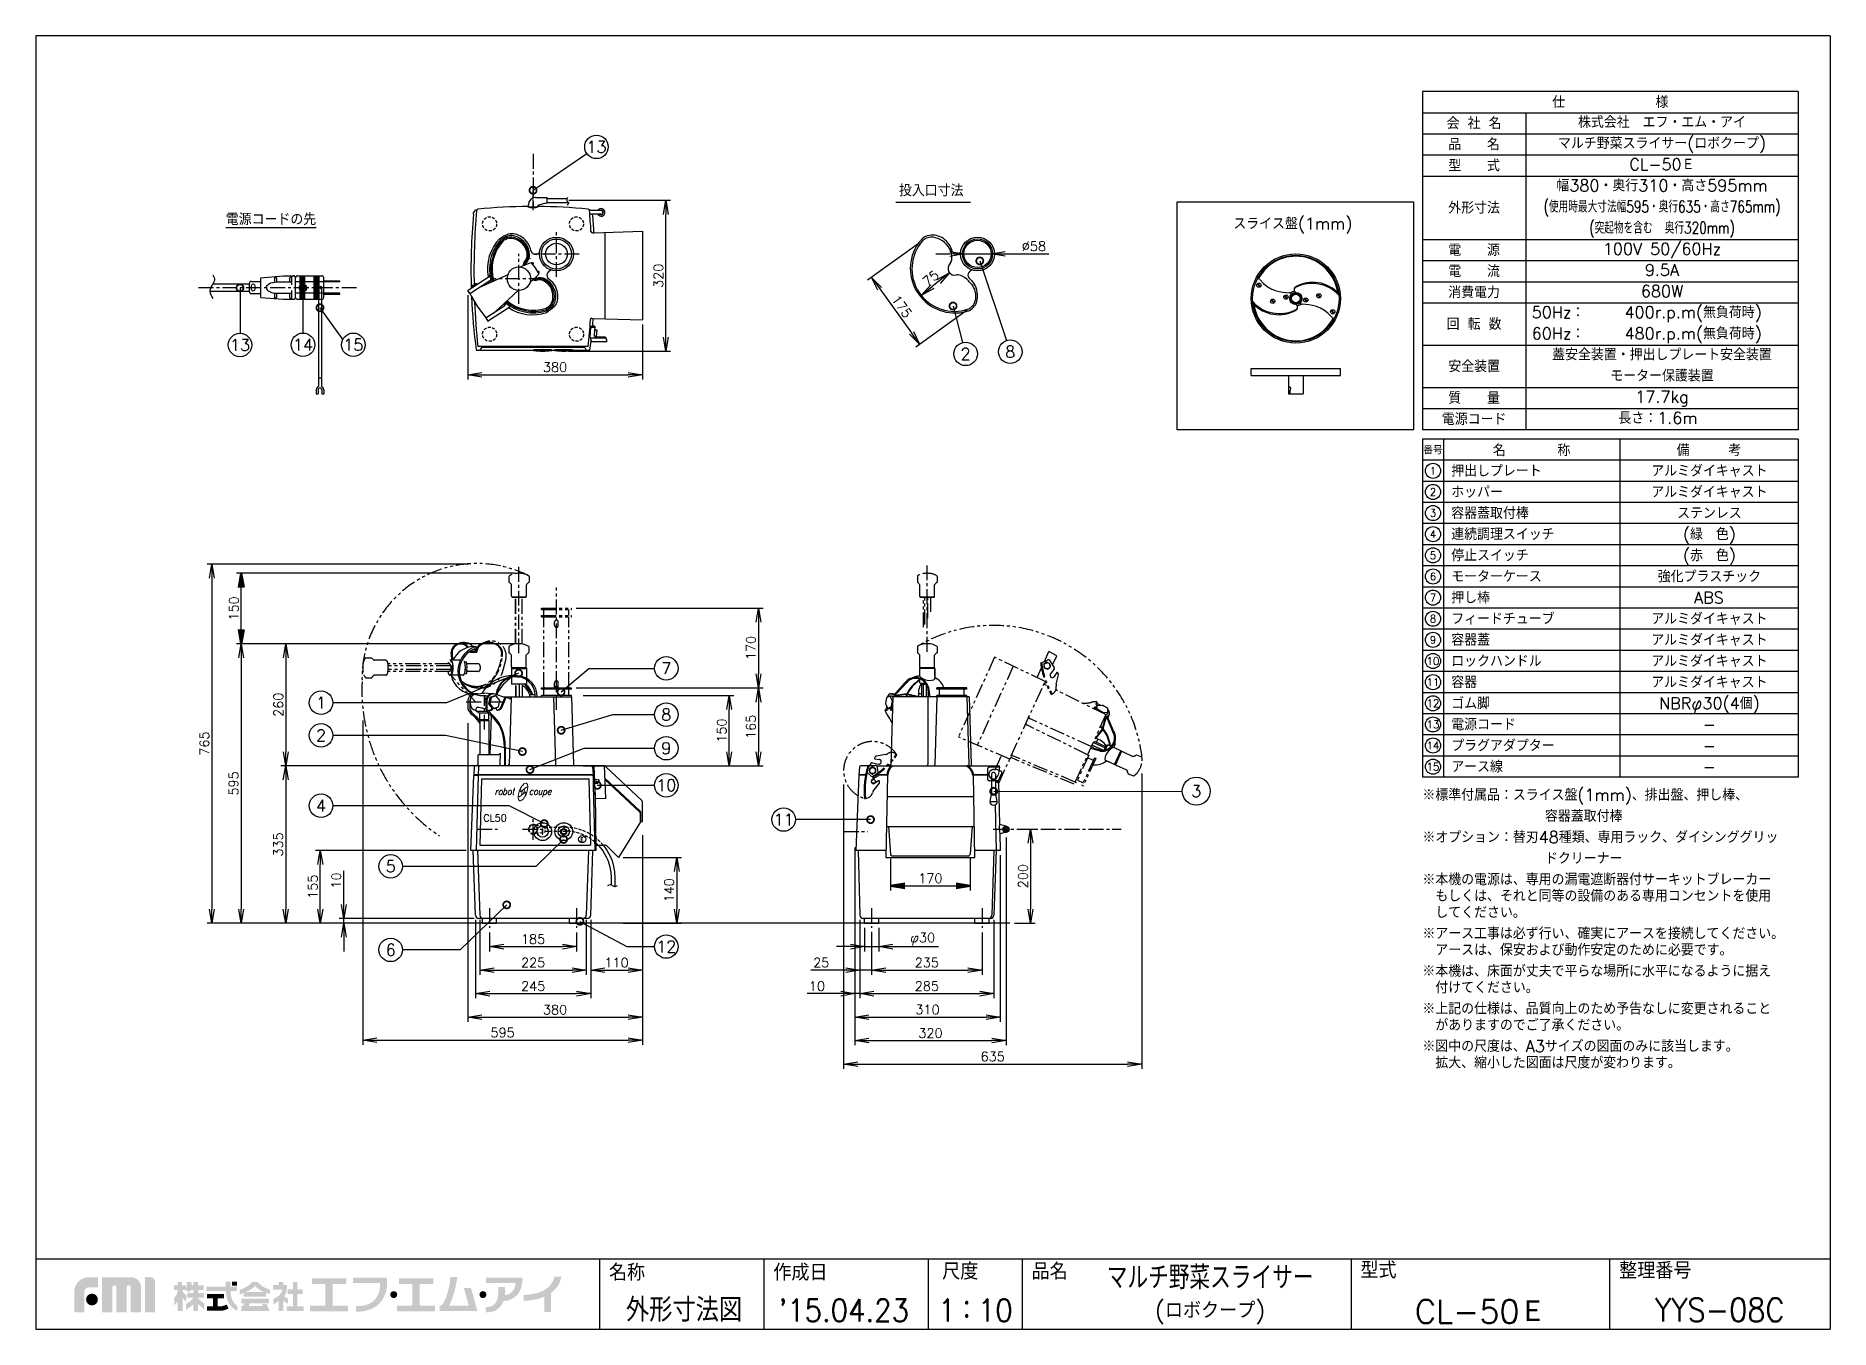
# Model space of a CAD drawing. Extents: x 230 to 4050, y 0 to 2754.
import ezdxf
from ezdxf.enums import TextEntityAlignment as Align

# ---------------------------------------------------------------- set-up
doc = ezdxf.new("R2010")
doc.units = 0
doc.header["$PDMODE"] = 3
for name, pattern in [('CENTER', [50.8, 31.75, -6.35, 6.35, -6.35]), ('HIDDEN', [9.525, 6.35, -3.175]), ('PHANTOM', [63.5, 31.75, -6.35, 6.35, -6.35, 6.35, -6.35])]:
    doc.linetypes.add(name, pattern=pattern)
doc.layers.get('0').update_dxf_attribs({"linetype": 'CONTINUOUS'})
doc.layers.get('DEFPOINTS').update_dxf_attribs({"linetype": 'CONTINUOUS'})
doc.layers.add('AM_0', color=7, linetype='CONTINUOUS', lineweight=50)
for name, color, linetype in [('DANMEN', 7, 'CONTINUOUS'), ('KIKI-2D2', 7, 'CONTINUOUS'), ('SIYOU', 7, 'CONTINUOUS'), ('SUNPOU', 7, 'CONTINUOUS'), ('WAKU', 7, 'CONTINUOUS')]:
    doc.layers.add(name, color=color, linetype=linetype)
doc.styles.get("Standard").update_dxf_attribs({"font": 'ROMANS', "bigfont": 'EXTFONT.shx'})
doc.dimstyles.get("Standard").update_dxf_attribs({"dimscale": 10, "dimtxt": 2, "dimasz": 3, "dimexe": 1, "dimexo": 1, "dimgap": 0.6, "dimtad": 3, "dimdec": 0, "dimzin": 0, "dimdsep": 46, "dimtxsty": 'STANDARD', "dimblk1": 'OPEN', "dimblk2": 'OPEN', "dimsah": 1, "dimcen": 1.5, "dimadec": 0, "dimazin": 0, "dimtfac": 1, "dimtdec": 0, "dimtmove": 0, "dimatfit": 0, "dimldrblk": 'DOTSMALL', "dimfxl": 1, "dimtvp": 1, "dimtolj": 1, "dimtzin": 0, "dimarcsym": 0})

msp = doc.modelspace()

# ---------------------------------------------------------------- texts
at = {"color": 2, "oblique": 15, "width": 0.8}
msp.add_text('robot   coupe', height=15, dxfattribs=at).set_placement((1206.7, 1137.8))
at = {"color": 2}
for s, height, p in [('CL50', 15, (1182.5, 1080.8)), ('E', 7.2, (1389.8, 1039.2))]:
    msp.add_text(s, height=height, dxfattribs=at).set_placement(p)
at = {"layer": 'SIYOU'}
for s, p in [('仕\u3000\u3000\u3000\u3000\u3000\u3000\u3000様', (3582, 2612.5)), ('会 社 名', (3292, 2567.5)), ('品\u3000\u3000名', (3292, 2522.5)), ('型\u3000\u3000式', (3292, 2477.5)), ('外形寸法', (3292, 2387.5)), ('電\u3000\u3000源', (3292, 2297.5)), ('電\u3000\u3000流', (3292, 2252.5)), ('消費電力', (3292, 2207.5)), ('回 転 数', (3292, 2140)), ('安全装置', (3292.1, 2050)), ('質\u3000\u3000量', (3292, 1982.5)), ('電源コード', (3292, 1937.5))]:
    msp.add_text(s, height=25, dxfattribs=at).set_placement(p, align=Align.MIDDLE_CENTER)
at = {"layer": 'SIYOU', "color": 1}
for s, p in [('株式会社\u3000エフ・エム・アイ', (3692, 2570)), ('マルチ野菜スライサー(ロボクープ)', (3692, 2525)), ('CL-50Ｅ', (3692, 2480)), ('幅380・奥行310・高さ595mm', (3692, 2435)), ('100V 50/60Hz', (3692, 2300)), ('9.5A', (3692, 2255)), ('680W', (3692, 2210)), ('400r.p.m(無負荷時)', (3758.3, 2165)), ('480r.p.m(無負荷時)', (3758.3, 2120)), ('蓋安全装置・押出しプレート安全装置', (3692, 2075)), ('モーター保護装置', (3692, 2030)), ('17.7kg', (3692, 1985)), ('長さ：1.6m ', (3692, 1940)), ('アルミダイキャスト', (3793, 1827.5)), ('アルミダイキャスト', (3793, 1782.5)), ('ステンレス', (3793, 1737.5)), ('(緑\u3000色)', (3793, 1692.5)), ('(赤\u3000色)', (3793, 1647.5)), ('強化プラスチック', (3793, 1602.5)), ('ABS', (3792, 1557.5)), ('アルミダイキャスト', (3793, 1512.5)), ('アルミダイキャスト', (3793, 1467.5)), ('アルミダイキャスト', (3793, 1422.5)), ('アルミダイキャスト', (3793, 1377.5)), ('NBRφ30(4個)', (3793, 1332.5)), ('-', (3793, 1287.5)), ('-', (3793, 1242.5)), ('-', (3793, 1197.5))]:
    msp.add_text(s, height=25, dxfattribs=at).set_placement(p, align=Align.MIDDLE_CENTER)
for s, p in [('投入口寸法', (2067.5, 2411.9)), ('%%U電源コードの先', (634.3, 2350.6)), ('スライス盤(1mm)', (2779.3, 2341.4)), ('※標準付属品：スライス盤(1mm)、排出盤、押し棒、', (3182, 1125)), ('              容器蓋取付棒', (3182, 1080)), ('※オプション：替刃48種類、専用ラック、ダイシンググリッ', (3182, 1035)), ('              ドクリーナー', (3182, 990)), ('※本機の電源は、専用の漏電遮断器付サーキットブレーカー ', (3182, 945)), ('\u3000もしくは、それと同等の設備のある専用コンセントを使用', (3182, 910)), ('\u3000してください。', (3182, 875)), ('※アース工事は必ず行い、確実にアースを接続してください。', (3182, 830)), ('\u3000アースは、保安および動作安定のために必要です。', (3182, 795)), ('※本機は、床面が丈夫で平らな場所に水平になるように据え', (3182, 750)), ('\u3000付けてください。', (3182, 715)), ('※上記の仕様は、品質向上のため予告なしに変更されること', (3182, 670)), ('\u3000がありますのでご了承ください。', (3182, 635)), ('※図中の尺度は、A3サイズの図面のみに該当します。', (3182, 590)), ('\u3000拡大、縮小した図面は尺度が変わります。', (3182, 555))]:
    msp.add_text(s, height=25, dxfattribs=at).set_placement(p)
at = {"layer": 'SIYOU', "color": 1, "width": 0.75}
for s, p in [('(使用時最大寸法幅595・奥行635・高さ765mm)', (3692, 2390)), ('(突起物を含む  奥行320mm)', (3692, 2345))]:
    msp.add_text(s, height=25, dxfattribs=at).set_placement(p, align=Align.MIDDLE_CENTER)
at = {"layer": 'SIYOU', "color": 1}
for s, p in [('50Hz：', (3414.7, 2165)), ('60Hz：', (3414.7, 2120))]:
    msp.add_text(s, height=25, dxfattribs=at).set_placement(p, align=Align.MIDDLE_LEFT)
at = {"layer": 'SIYOU'}
for s, height, p in [('番号', 16.07, (3204.5, 1872.5)), ('名\u3000\u3000\u3000\u3000称', 25, (3414.5, 1872.5)), ('備\u3000\u3000\u3000考', 25, (3792, 1872.5)), ('1', 16.1, (3204.5, 1827.5)), ('2', 16.1, (3204.5, 1782.5)), ('3', 16.1, (3204.5, 1737.5)), ('4', 16.1, (3204.5, 1692.5)), ('5', 16.1, (3204.5, 1647.5)), ('6', 16.1, (3204.5, 1602.5)), ('7', 16.1, (3204.5, 1557.5)), ('8', 16.1, (3204.5, 1512.5)), ('9', 16.1, (3204.5, 1467.5)), ('10', 16.07, (3204.5, 1422.5)), ('11', 16.07, (3204.5, 1377.5)), ('12', 16.07, (3204.5, 1332.5)), ('13', 16.07, (3204.5, 1287.5)), ('14', 16.07, (3204.5, 1242.5)), ('15', 16.07, (3204.5, 1197.5))]:
    msp.add_text(s, height=height, dxfattribs=at).set_placement(p, align=Align.MIDDLE)
for s, p in [('押出しプレート', (3243.4, 1827.5)), ('ホッパー', (3243.4, 1782.5)), ('容器蓋取付棒', (3243.4, 1737.5)), ('連続調理スイッチ', (3243.4, 1692.5)), ('停止スイッチ', (3243.4, 1647.5)), ('モーターケース', (3243.4, 1602.5)), ('押し棒', (3243.4, 1557.5)), ('フィードチューブ', (3243.4, 1512.5)), ('容器蓋', (3243.4, 1467.5)), ('ロックハンドル', (3243.4, 1422.5)), ('容器', (3243.4, 1377.5)), ('ゴム脚', (3243.4, 1332.5)), ('電源コード', (3243.4, 1287.5)), ('プラグアダプター', (3243.4, 1242.5)), ('アース線', (3243.4, 1197.5))]:
    msp.add_text(s, height=25, dxfattribs=at).set_placement(p, align=Align.MIDDLE_LEFT)
at = {"layer": 'SUNPOU'}
for s, p in [('13', (1423.5, 2517.2)), ('13', (664.6, 2095.4)), ('14', (798.6, 2095.8)), ('15', (905.8, 2095.8)), ('2', (2209.4, 2076.5)), ('8', (2304.5, 2081)), ('7', (1572.1, 1406.9)), ('1', (837.1, 1333.7)), ('8', (1572.1, 1308.4)), ('2', (837.1, 1264.2)), ('9', (1572.1, 1236.8)), ('10', (1572.1, 1157.9)), ('3', (2700.4, 1145.4)), ('4', (837.1, 1114.4)), ('11', (1822.1, 1084.9)), ('5', (985.4, 985.3)), ('6', (985.4, 807.5)), ('12', (1572.1, 814.5))]:
    msp.add_text(s, height=25, dxfattribs=at).set_placement(p, align=Align.MIDDLE)
at = {"layer": 'WAKU'}
for s, p in [('名称', (1450, 103.1)), ('作成日', (1800, 103.1)), ('尺度', (2159.5, 105.4)), ('品名', (2349.7, 105.4)), ('型式', (3049.9, 108)), ('整理番号', (3600.9, 107.1))]:
    msp.add_text(s, height=35, dxfattribs=at).set_placement(p)
at = {"layer": 'WAKU', "color": 1, "width": 0.8}
msp.add_text('マルチ野菜スライサー', height=50, dxfattribs=at).set_placement((2730, 112.5), align=Align.MIDDLE)
at = {"layer": 'WAKU', "color": 1, "width": 0.9}
for s, height, p in [('外形寸法図', 50, (1610, 16)), ("'15.04.23", 48, (1950, 16)), ('1：10', 48, (2230.3, 16)), ('YYS-08C', 50, (3815, 16))]:
    msp.add_text(s, height=height, dxfattribs=at).set_placement(p, align=Align.CENTER)
at = {"layer": 'WAKU', "color": 1}
for s, height, p in [('(ロボクープ)', 35, (2730, 37.5)), ('CL-50Ｅ', 50, (3305, 37.5))]:
    msp.add_text(s, height=height, dxfattribs=at).set_placement(p, align=Align.MIDDLE)

# ---------------------------------------------------------------- blocks, each defined once
blk = doc.blocks.new('_DotSmall')
at = {"color": 0, "linetype": 'ByBlock', "const_width": 0.5}
blk.add_lwpolyline([(-0.0625, 0, 1), (0.0625, 0, 1)], format="xyb", close=True, dxfattribs=at)
blk = doc.blocks.new('_OPEN')
at = {"color": 0, "linetype": 'ByBlock'}
for p, q in [((-1, 0.17), (0, 0)), ((0, 0), (-1, -0.17)), ((0, 0), (-1, 0))]:
    blk.add_line(p, q, dxfattribs=at)
blk = doc.blocks.new('*D2')
at = {"layer": 'DEFPOINTS', "color": 0}
for p in [(1354.5, 2403.4), (1571.3, 2403.4), (1353.9, 2082)]:
    blk.add_point(p, dxfattribs=at)
at = {"layer": 'SUNPOU', "color": 0, "lineweight": -2}
for p, q in [((1364.5, 2403.4), (1581.3, 2403.4)), ((1571.3, 2112), (1571.3, 2373.4)), ((1363.9, 2082), (1581.3, 2082))]:
    blk.add_line(p, q, dxfattribs=at)
at = {"layer": 'SUNPOU', "color": 0, "lineweight": -2, "xscale": 30, "yscale": 30, "zscale": 30}
for p, rotation in [((1571.3, 2403.4), 90), ((1571.3, 2082), 270)]:
    blk.add_blockref('_OPEN', p, dxfattribs=dict(at, rotation=rotation))
at = {"layer": 'SUNPOU', "color": 0, "insert": (1555.3, 2242.7), "char_height": 20, "attachment_point": 5, "rotation": 90}
blk.add_mtext('\\A1;320', dxfattribs=at)
blk = doc.blocks.new('*D3')
at = {"layer": 'DEFPOINTS', "color": 0}
for p in [(1149.3, 2211.6), (1521.3, 2148.7), (1521.3, 2032)]:
    blk.add_point(p, dxfattribs=at)
at = {"layer": 'SUNPOU', "color": 0, "lineweight": -2}
for p, q in [((1149.3, 2201.6), (1149.3, 2022)), ((1521.3, 2138.7), (1521.3, 2022)), ((1179.3, 2032), (1491.3, 2032))]:
    blk.add_line(p, q, dxfattribs=at)
at = {"layer": 'SUNPOU', "color": 0, "lineweight": -2, "xscale": 30, "yscale": 30, "zscale": 30, "rotation": 180}
blk.add_blockref('_OPEN', (1149.3, 2032), dxfattribs=at)
at = {"layer": 'SUNPOU', "color": 0, "lineweight": -2, "xscale": 30, "yscale": 30, "zscale": 30}
blk.add_blockref('_OPEN', (1521.3, 2032), dxfattribs=at)
at = {"layer": 'SUNPOU', "color": 0, "insert": (1335.3, 2048), "char_height": 20, "attachment_point": 5}
blk.add_mtext('\\A1;380', dxfattribs=at)
blk = doc.blocks.new('*D4')
at = {"layer": 'DEFPOINTS', "color": 0}
for p in [(885.5, 874.3), (1173.2, 874.3), (1181, 864.3)]:
    blk.add_point(p, dxfattribs=at)
at = {"layer": 'SUNPOU', "color": 0, "lineweight": -2}
for p, q in [((885.5, 904.3), (885.5, 975.9)), ((1163.2, 874.3), (875.5, 874.3)), ((1171, 864.3), (875.5, 864.3)), ((885.5, 864.3), (885.5, 874.3)), ((885.5, 834.3), (885.5, 804.3))]:
    blk.add_line(p, q, dxfattribs=at)
at = {"layer": 'SUNPOU', "color": 0, "lineweight": -2, "xscale": 30, "yscale": 30, "zscale": 30}
for p, rotation in [((885.5, 874.3), 270), ((885.5, 864.3), 90)]:
    blk.add_blockref('_OPEN', p, dxfattribs=dict(at, rotation=rotation))
at = {"layer": 'SUNPOU', "color": 0, "insert": (869.5, 955.1), "char_height": 20, "attachment_point": 5, "rotation": 90}
blk.add_mtext('\\A1;10', dxfattribs=at)
blk = doc.blocks.new('*D5')
at = {"layer": 'DEFPOINTS', "color": 0}
for p in [(835.5, 1019.3), (1156.3, 1019.3), (1181, 864.3)]:
    blk.add_point(p, dxfattribs=at)
at = {"layer": 'SUNPOU', "color": 0, "lineweight": -2}
for p, q in [((1146.3, 1019.3), (825.5, 1019.3)), ((835.5, 894.3), (835.5, 989.3)), ((1171, 864.3), (825.5, 864.3))]:
    blk.add_line(p, q, dxfattribs=at)
at = {"layer": 'SUNPOU', "color": 0, "lineweight": -2, "xscale": 30, "yscale": 30, "zscale": 30}
for p, rotation in [((835.5, 1019.3), 90), ((835.5, 864.3), 270)]:
    blk.add_blockref('_OPEN', p, dxfattribs=dict(at, rotation=rotation))
at = {"layer": 'SUNPOU', "color": 0, "insert": (819.5, 941.8), "char_height": 20, "attachment_point": 5, "rotation": 90}
blk.add_mtext('\\A1;155', dxfattribs=at)
blk = doc.blocks.new('*D7')
at = {"layer": 'DEFPOINTS', "color": 0}
for p in [(1196, 854.4), (1381, 854.4), (1381, 814.3)]:
    blk.add_point(p, dxfattribs=at)
at = {"layer": 'SUNPOU', "color": 0, "lineweight": -2}
for p, q in [((1196, 844.4), (1196, 804.3)), ((1381, 844.4), (1381, 804.3)), ((1226, 814.3), (1351, 814.3))]:
    blk.add_line(p, q, dxfattribs=at)
at = {"layer": 'SUNPOU', "color": 0, "lineweight": -2, "xscale": 30, "yscale": 30, "zscale": 30, "rotation": 180}
blk.add_blockref('_OPEN', (1196, 814.3), dxfattribs=at)
at = {"layer": 'SUNPOU', "color": 0, "lineweight": -2, "xscale": 30, "yscale": 30, "zscale": 30}
blk.add_blockref('_OPEN', (1381, 814.3), dxfattribs=at)
at = {"layer": 'SUNPOU', "color": 0, "insert": (1288.5, 830.3), "char_height": 20, "attachment_point": 5}
blk.add_mtext('\\A1;185', dxfattribs=at)
blk = doc.blocks.new('*D8')
at = {"layer": 'DEFPOINTS', "color": 0}
for p in [(1175.4, 881.1), (1401.9, 881.1), (1401.9, 764.3)]:
    blk.add_point(p, dxfattribs=at)
at = {"layer": 'SUNPOU', "color": 0, "lineweight": -2}
for p, q in [((1175.4, 871.1), (1175.4, 754.3)), ((1401.9, 871.1), (1401.9, 754.3)), ((1205.4, 764.3), (1371.9, 764.3))]:
    blk.add_line(p, q, dxfattribs=at)
at = {"layer": 'SUNPOU', "color": 0, "lineweight": -2, "xscale": 30, "yscale": 30, "zscale": 30, "rotation": 180}
blk.add_blockref('_OPEN', (1175.4, 764.3), dxfattribs=at)
at = {"layer": 'SUNPOU', "color": 0, "lineweight": -2, "xscale": 30, "yscale": 30, "zscale": 30}
blk.add_blockref('_OPEN', (1401.9, 764.3), dxfattribs=at)
at = {"layer": 'SUNPOU', "color": 0, "insert": (1288.7, 780.3), "char_height": 20, "attachment_point": 5}
blk.add_mtext('\\A1;225', dxfattribs=at)
blk = doc.blocks.new('*D9')
at = {"layer": 'DEFPOINTS', "color": 0}
for p in [(1521.3, 1060.3), (1411.2, 881.1), (1521.3, 764.3)]:
    blk.add_point(p, dxfattribs=at)
at = {"layer": 'SUNPOU', "color": 0, "lineweight": -2}
for p, q in [((1521.3, 1050.3), (1521.3, 754.3)), ((1411.2, 871.1), (1411.2, 754.3)), ((1441.2, 764.3), (1491.3, 764.3))]:
    blk.add_line(p, q, dxfattribs=at)
at = {"layer": 'SUNPOU', "color": 0, "lineweight": -2, "xscale": 30, "yscale": 30, "zscale": 30, "rotation": 180}
blk.add_blockref('_OPEN', (1411.2, 764.3), dxfattribs=at)
at = {"layer": 'SUNPOU', "color": 0, "lineweight": -2, "xscale": 30, "yscale": 30, "zscale": 30}
blk.add_blockref('_OPEN', (1521.3, 764.3), dxfattribs=at)
at = {"layer": 'SUNPOU', "color": 0, "insert": (1466.3, 780.3), "char_height": 20, "attachment_point": 5}
blk.add_mtext('\\A1;110', dxfattribs=at)
blk = doc.blocks.new('*D10')
at = {"layer": 'DEFPOINTS', "color": 0}
for p in [(1166.2, 881.1), (1411.2, 881.1), (1411.2, 714.3)]:
    blk.add_point(p, dxfattribs=at)
at = {"layer": 'SUNPOU', "color": 0, "lineweight": -2}
for p, q in [((1166.2, 871.1), (1166.2, 704.3)), ((1411.2, 871.1), (1411.2, 704.3)), ((1196.2, 714.3), (1381.2, 714.3))]:
    blk.add_line(p, q, dxfattribs=at)
at = {"layer": 'SUNPOU', "color": 0, "lineweight": -2, "xscale": 30, "yscale": 30, "zscale": 30, "rotation": 180}
blk.add_blockref('_OPEN', (1166.2, 714.3), dxfattribs=at)
at = {"layer": 'SUNPOU', "color": 0, "lineweight": -2, "xscale": 30, "yscale": 30, "zscale": 30}
blk.add_blockref('_OPEN', (1411.2, 714.3), dxfattribs=at)
at = {"layer": 'SUNPOU', "color": 0, "insert": (1288.7, 730.3), "char_height": 20, "attachment_point": 5}
blk.add_mtext('\\A1;245', dxfattribs=at)
blk = doc.blocks.new('*D11')
at = {"layer": 'DEFPOINTS', "color": 0}
for p in [(1149.3, 1300.4), (1521.3, 1060), (1521.3, 664)]:
    blk.add_point(p, dxfattribs=at)
at = {"layer": 'SUNPOU', "color": 0, "lineweight": -2}
for p, q in [((1149.3, 1290.4), (1149.3, 654)), ((1521.3, 1050), (1521.3, 654)), ((1179.3, 664), (1491.3, 664))]:
    blk.add_line(p, q, dxfattribs=at)
at = {"layer": 'SUNPOU', "color": 0, "lineweight": -2, "xscale": 30, "yscale": 30, "zscale": 30, "rotation": 180}
blk.add_blockref('_OPEN', (1149.3, 664), dxfattribs=at)
at = {"layer": 'SUNPOU', "color": 0, "lineweight": -2, "xscale": 30, "yscale": 30, "zscale": 30}
blk.add_blockref('_OPEN', (1521.3, 664), dxfattribs=at)
at = {"layer": 'SUNPOU', "color": 0, "insert": (1335.3, 680), "char_height": 20, "attachment_point": 5}
blk.add_mtext('\\A1;380', dxfattribs=at)
blk = doc.blocks.new('*D12')
at = {"layer": 'DEFPOINTS', "color": 0}
for p in [(926.2, 1306.1), (1521.3, 1061.4), (1521.3, 615.4)]:
    blk.add_point(p, dxfattribs=at)
at = {"layer": 'SUNPOU', "color": 0, "lineweight": -2}
for p, q in [((926.2, 1296.1), (926.2, 605.4)), ((1521.3, 1051.4), (1521.3, 605.4)), ((956.2, 615.4), (1491.3, 615.4))]:
    blk.add_line(p, q, dxfattribs=at)
at = {"layer": 'SUNPOU', "color": 0, "lineweight": -2, "xscale": 30, "yscale": 30, "zscale": 30, "rotation": 180}
blk.add_blockref('_OPEN', (926.2, 615.4), dxfattribs=at)
at = {"layer": 'SUNPOU', "color": 0, "lineweight": -2, "xscale": 30, "yscale": 30, "zscale": 30}
blk.add_blockref('_OPEN', (1521.3, 615.4), dxfattribs=at)
at = {"layer": 'SUNPOU', "color": 0, "insert": (1223.7, 631.4), "char_height": 20, "attachment_point": 5}
blk.add_mtext('\\A1;595', dxfattribs=at)
blk = doc.blocks.new('*D13')
at = {"layer": 'DEFPOINTS', "color": 0}
for p in [(1994.4, 864.3), (2024.4, 864.3), (2024.4, 814.3)]:
    blk.add_point(p, dxfattribs=at)
at = {"layer": 'SUNPOU', "color": 0, "lineweight": -2}
for p, q in [((1994.4, 854.3), (1994.4, 804.3)), ((2024.4, 854.3), (2024.4, 804.3)), ((1964.4, 814.3), (1934.4, 814.3)), ((1994.4, 814.3), (2024.4, 814.3)), ((2054.4, 814.3), (2151.6, 814.3))]:
    blk.add_line(p, q, dxfattribs=at)
at = {"layer": 'SUNPOU', "color": 0, "lineweight": -2, "xscale": 30, "yscale": 30, "zscale": 30}
blk.add_blockref('_OPEN', (1994.4, 814.3), dxfattribs=at)
at = {"layer": 'SUNPOU', "color": 0, "lineweight": -2, "xscale": 30, "yscale": 30, "zscale": 30, "rotation": 180}
blk.add_blockref('_OPEN', (2024.4, 814.3), dxfattribs=at)
at = {"layer": 'SUNPOU', "color": 0, "insert": (2118, 830.3), "char_height": 20, "attachment_point": 5}
blk.add_mtext('\\A1;φ30', dxfattribs=at)
blk = doc.blocks.new('*D14')
at = {"layer": 'DEFPOINTS', "color": 0}
for p in [(1984.2, 881.2), (2009.4, 856), (2009.4, 764.3)]:
    blk.add_point(p, dxfattribs=at)
at = {"layer": 'SUNPOU', "color": 0, "lineweight": -2}
for p, q in [((1984.2, 871.2), (1984.2, 754.3)), ((2009.4, 846), (2009.4, 754.3)), ((1954.2, 764.3), (1879.8, 764.3)), ((2009.4, 764.3), (1984.2, 764.3)), ((2039.4, 764.3), (2069.4, 764.3))]:
    blk.add_line(p, q, dxfattribs=at)
at = {"layer": 'SUNPOU', "color": 0, "lineweight": -2, "xscale": 30, "yscale": 30, "zscale": 30}
blk.add_blockref('_OPEN', (1984.2, 764.3), dxfattribs=at)
at = {"layer": 'SUNPOU', "color": 0, "lineweight": -2, "xscale": 30, "yscale": 30, "zscale": 30, "rotation": 180}
blk.add_blockref('_OPEN', (2009.4, 764.3), dxfattribs=at)
at = {"layer": 'SUNPOU', "color": 0, "insert": (1902, 780.3), "char_height": 20, "attachment_point": 5}
blk.add_mtext('\\A1;25', dxfattribs=at)
blk = doc.blocks.new('*D15')
at = {"layer": 'DEFPOINTS', "color": 0}
for p in [(2009.4, 854.3), (2244.4, 854.3), (2244.4, 764.3)]:
    blk.add_point(p, dxfattribs=at)
at = {"layer": 'SUNPOU', "color": 0, "lineweight": -2}
for p, q in [((2009.4, 844.3), (2009.4, 754.3)), ((2244.4, 844.3), (2244.4, 754.3)), ((2039.4, 764.3), (2214.4, 764.3))]:
    blk.add_line(p, q, dxfattribs=at)
at = {"layer": 'SUNPOU', "color": 0, "lineweight": -2, "xscale": 30, "yscale": 30, "zscale": 30, "rotation": 180}
blk.add_blockref('_OPEN', (2009.4, 764.3), dxfattribs=at)
at = {"layer": 'SUNPOU', "color": 0, "lineweight": -2, "xscale": 30, "yscale": 30, "zscale": 30}
blk.add_blockref('_OPEN', (2244.4, 764.3), dxfattribs=at)
at = {"layer": 'SUNPOU', "color": 0, "insert": (2126.9, 780.3), "char_height": 20, "attachment_point": 5}
blk.add_mtext('\\A1;235', dxfattribs=at)
blk = doc.blocks.new('*D16')
at = {"layer": 'DEFPOINTS', "color": 0}
for p in [(1973.7, 1035.3), (1984.2, 881.2), (1984.2, 714.3)]:
    blk.add_point(p, dxfattribs=at)
at = {"layer": 'SUNPOU', "color": 0, "lineweight": -2}
for p, q in [((1973.7, 1025.3), (1973.7, 704.3)), ((1984.2, 871.2), (1984.2, 704.3)), ((1943.7, 714.3), (1872.2, 714.3)), ((1984.2, 714.3), (1973.7, 714.3)), ((2014.2, 714.3), (2044.2, 714.3))]:
    blk.add_line(p, q, dxfattribs=at)
at = {"layer": 'SUNPOU', "color": 0, "lineweight": -2, "xscale": 30, "yscale": 30, "zscale": 30}
blk.add_blockref('_OPEN', (1973.7, 714.3), dxfattribs=at)
at = {"layer": 'SUNPOU', "color": 0, "lineweight": -2, "xscale": 30, "yscale": 30, "zscale": 30, "rotation": 180}
blk.add_blockref('_OPEN', (1984.2, 714.3), dxfattribs=at)
at = {"layer": 'SUNPOU', "color": 0, "insert": (1892.9, 730.3), "char_height": 20, "attachment_point": 5}
blk.add_mtext('\\A1;10', dxfattribs=at)
blk = doc.blocks.new('*D17')
at = {"layer": 'DEFPOINTS', "color": 0}
for p in [(1984.2, 881.2), (2269.6, 881.1), (2269.6, 714.3)]:
    blk.add_point(p, dxfattribs=at)
at = {"layer": 'SUNPOU', "color": 0, "lineweight": -2}
for p, q in [((1984.2, 871.2), (1984.2, 704.3)), ((2269.6, 871.1), (2269.6, 704.3)), ((2014.2, 714.3), (2239.6, 714.3))]:
    blk.add_line(p, q, dxfattribs=at)
at = {"layer": 'SUNPOU', "color": 0, "lineweight": -2, "xscale": 30, "yscale": 30, "zscale": 30, "rotation": 180}
blk.add_blockref('_OPEN', (1984.2, 714.3), dxfattribs=at)
at = {"layer": 'SUNPOU', "color": 0, "lineweight": -2, "xscale": 30, "yscale": 30, "zscale": 30}
blk.add_blockref('_OPEN', (2269.6, 714.3), dxfattribs=at)
at = {"layer": 'SUNPOU', "color": 0, "insert": (2126.9, 730.3), "char_height": 20, "attachment_point": 5}
blk.add_mtext('\\A1;285', dxfattribs=at)
blk = doc.blocks.new('*D18')
at = {"layer": 'DEFPOINTS', "color": 0}
for p in [(1973.7, 1035.3), (2283, 1019.3), (2283, 664.3)]:
    blk.add_point(p, dxfattribs=at)
at = {"layer": 'SUNPOU', "color": 0, "lineweight": -2}
for p, q in [((1973.7, 1025.3), (1973.7, 654.3)), ((2283, 1009.3), (2283, 654.3)), ((2003.7, 664.3), (2253, 664.3))]:
    blk.add_line(p, q, dxfattribs=at)
at = {"layer": 'SUNPOU', "color": 0, "lineweight": -2, "xscale": 30, "yscale": 30, "zscale": 30, "rotation": 180}
blk.add_blockref('_OPEN', (1973.7, 664.3), dxfattribs=at)
at = {"layer": 'SUNPOU', "color": 0, "lineweight": -2, "xscale": 30, "yscale": 30, "zscale": 30}
blk.add_blockref('_OPEN', (2283, 664.3), dxfattribs=at)
at = {"layer": 'SUNPOU', "color": 0, "insert": (2128.4, 680.3), "char_height": 20, "attachment_point": 5}
blk.add_mtext('\\A1;310', dxfattribs=at)
blk = doc.blocks.new('*D19')
at = {"layer": 'DEFPOINTS', "color": 0}
for p in [(1973.7, 1035.3), (2295.6, 1056.9), (2295.6, 614.3)]:
    blk.add_point(p, dxfattribs=at)
at = {"layer": 'SUNPOU', "color": 0, "lineweight": -2}
for p, q in [((2295.6, 1046.9), (2295.6, 604.3)), ((1973.7, 1025.3), (1973.7, 604.3)), ((2003.7, 614.3), (2265.6, 614.3))]:
    blk.add_line(p, q, dxfattribs=at)
at = {"layer": 'SUNPOU', "color": 0, "lineweight": -2, "xscale": 30, "yscale": 30, "zscale": 30, "rotation": 180}
blk.add_blockref('_OPEN', (1973.7, 614.3), dxfattribs=at)
at = {"layer": 'SUNPOU', "color": 0, "lineweight": -2, "xscale": 30, "yscale": 30, "zscale": 30}
blk.add_blockref('_OPEN', (2295.6, 614.3), dxfattribs=at)
at = {"layer": 'SUNPOU', "color": 0, "insert": (2134.6, 630.3), "char_height": 20, "attachment_point": 5}
blk.add_mtext('\\A1;320', dxfattribs=at)
blk = doc.blocks.new('*D20')
at = {"layer": 'DEFPOINTS', "color": 0}
for p in [(2584.4, 1193.2), (1949.7, 1169.3), (2584.4, 564.3)]:
    blk.add_point(p, dxfattribs=at)
at = {"layer": 'SUNPOU', "color": 0, "lineweight": -2}
for p, q in [((1949.7, 1159.3), (1949.7, 554.3)), ((2584.4, 1183.2), (2584.4, 554.3)), ((1979.7, 564.3), (2554.4, 564.3))]:
    blk.add_line(p, q, dxfattribs=at)
at = {"layer": 'SUNPOU', "color": 0, "lineweight": -2, "xscale": 30, "yscale": 30, "zscale": 30, "rotation": 180}
blk.add_blockref('_OPEN', (1949.7, 564.3), dxfattribs=at)
at = {"layer": 'SUNPOU', "color": 0, "lineweight": -2, "xscale": 30, "yscale": 30, "zscale": 30}
blk.add_blockref('_OPEN', (2584.4, 564.3), dxfattribs=at)
at = {"layer": 'SUNPOU', "color": 0, "insert": (2267.1, 580.3), "char_height": 20, "attachment_point": 5}
blk.add_mtext('\\A1;635', dxfattribs=at)
blk = doc.blocks.new('*D22')
at = {"color": 0, "lineweight": -2}
for p, q in [((1480.3, 1004.3), (1604.4, 1004.3)), ((1594.4, 974.3), (1594.4, 894.3)), ((1480.3, 864.3), (1604.4, 864.3))]:
    blk.add_line(p, q, dxfattribs=at)
at = {"layer": 'DEFPOINTS', "color": 0}
for p in [(1470.3, 1004.3), (1470.3, 864.3), (1594.4, 864.3)]:
    blk.add_point(p, dxfattribs=at)
at = {"color": 0, "lineweight": -2, "xscale": 30, "yscale": 30, "zscale": 30}
for p, rotation in [((1594.4, 1004.3), 90), ((1594.4, 864.3), 270)]:
    blk.add_blockref('_OPEN', p, dxfattribs=dict(at, rotation=rotation))
at = {"color": 0, "insert": (1578.4, 934.3), "char_height": 20, "attachment_point": 5, "rotation": 90}
blk.add_mtext('\\A1;140', dxfattribs=at)
blk = doc.blocks.new('*D23')
at = {"color": 0, "lineweight": -2}
for p, q in [((2175.8, 2289), (2145.8, 2288.9)), ((2205.8, 2289.1), (2263.8, 2289.3)), ((2293.8, 2289.4), (2386.3, 2289.7))]:
    blk.add_line(p, q, dxfattribs=at)
at = {"layer": 'DEFPOINTS', "color": 0}
for p in [(2205.8, 2289.1), (2263.8, 2289.3)]:
    blk.add_point(p, dxfattribs=at)
at = {"color": 0, "lineweight": -2, "xscale": 30, "yscale": 30, "zscale": 30}
for p, rotation in [((2205.8, 2289.1), 0.1921938756621433), ((2263.8, 2289.3), 180.1921938756621)]:
    blk.add_blockref('_OPEN', p, dxfattribs=dict(at, rotation=rotation))
at = {"color": 0, "insert": (2355, 2305.6), "char_height": 20, "attachment_point": 5, "rotation": 0.1922}
blk.add_mtext('\\A1;∅58', dxfattribs=at)
blk = doc.blocks.new('*D24')
at = {"color": 0, "lineweight": -2}
for p, q in [((2110.3, 2312.3), (2000.9, 2233.6)), ((2026.6, 2215.1), (2094.1, 2121.2)), ((2212.9, 2169.7), (2103.5, 2091))]:
    blk.add_line(p, q, dxfattribs=at)
at = {"layer": 'DEFPOINTS', "color": 0}
for p in [(2118.4, 2318.1), (2221, 2175.6), (2111.6, 2096.9)]:
    blk.add_point(p, dxfattribs=at)
at = {"color": 0, "lineweight": -2, "xscale": 30, "yscale": 30, "zscale": 30}
for p, rotation in [((2009, 2239.4), 125.73108236095), ((2111.6, 2096.9), 305.73108236095)]:
    blk.add_blockref('_OPEN', p, dxfattribs=dict(at, rotation=rotation))
at = {"color": 0, "insert": (2073.3, 2177.5), "char_height": 20, "attachment_point": 5, "rotation": 305.7311}
blk.add_mtext('\\A1;175', dxfattribs=at)
blk = doc.blocks.new('*D25')
at = {"color": 0, "lineweight": -2}
for p, q in [((2151.9, 2230.5), (2138.4, 2219.7)), ((2181.6, 2241.4), (2181.6, 2241.4)), ((2121.2, 2193.2), (2121.2, 2193.2))]:
    blk.add_line(p, q, dxfattribs=at)
at = {"layer": 'DEFPOINTS', "color": 0}
for p in [(2175.4, 2249.2), (2114.9, 2201), (2114.9, 2201)]:
    blk.add_point(p, dxfattribs=at)
at = {"color": 0, "lineweight": -2, "xscale": 30, "yscale": 30, "zscale": 30}
for p, rotation in [((2114.9, 2201), 218.6026579076212), ((2175.4, 2249.2), 38.60265790762116)]:
    blk.add_blockref('_OPEN', p, dxfattribs=dict(at, rotation=rotation))
at = {"color": 0, "insert": (2135.2, 2237.6), "char_height": 20, "attachment_point": 5, "rotation": 38.6027}
blk.add_mtext('\\A1;75', dxfattribs=at)
blk = doc.blocks.new('*D26')
at = {"color": 0, "lineweight": -2}
for p, q in [((1156, 1199.3), (751.8, 1199.3)), ((761.8, 1169.3), (761.8, 894.3)), ((1156, 864.3), (751.8, 864.3))]:
    blk.add_line(p, q, dxfattribs=at)
at = {"layer": 'DEFPOINTS', "color": 0}
for p in [(1166, 1199.3), (761.8, 864.3), (1166, 864.3)]:
    blk.add_point(p, dxfattribs=at)
at = {"color": 0, "lineweight": -2, "xscale": 30, "yscale": 30, "zscale": 30}
for p, rotation in [((761.8, 1199.3), 90), ((761.8, 864.3), 270)]:
    blk.add_blockref('_OPEN', p, dxfattribs=dict(at, rotation=rotation))
at = {"color": 0, "insert": (745.8, 1031.8), "char_height": 20, "attachment_point": 5, "rotation": 90}
blk.add_mtext('\\A1;335', dxfattribs=at)
blk = doc.blocks.new('*D27')
at = {"color": 0, "lineweight": -2}
for p, q in [((1248.8, 1459.3), (752.2, 1459.3)), ((762.2, 1429.3), (762.2, 1229.3)), ((1248.8, 1199.3), (752.2, 1199.3))]:
    blk.add_line(p, q, dxfattribs=at)
at = {"layer": 'DEFPOINTS', "color": 0}
for p in [(1258.8, 1459.3), (762.2, 1199.3), (1258.8, 1199.3)]:
    blk.add_point(p, dxfattribs=at)
at = {"color": 0, "lineweight": -2, "xscale": 30, "yscale": 30, "zscale": 30}
for p, rotation in [((762.2, 1459.3), 90), ((762.2, 1199.3), 270)]:
    blk.add_blockref('_OPEN', p, dxfattribs=dict(at, rotation=rotation))
at = {"color": 0, "insert": (746.2, 1329.3), "char_height": 20, "attachment_point": 5, "rotation": 90}
blk.add_mtext('\\A1;260', dxfattribs=at)
blk = doc.blocks.new('*D28')
at = {"color": 0, "linetype": 'ByBlock', "lineweight": -2}
for p, q in [((1380.3, 1535.3), (1778.4, 1535.3)), ((1768.4, 1505.3), (1768.4, 1395.3)), ((1380.3, 1365.3), (1778.4, 1365.3))]:
    blk.add_line(p, q, dxfattribs=at)
at = {"layer": 'DEFPOINTS', "color": 0, "linetype": 'ByBlock'}
for p in [(1370.3, 1535.3), (1370.3, 1365.3), (1768.4, 1365.3)]:
    blk.add_point(p, dxfattribs=at)
at = {"color": 0, "linetype": 'ByBlock', "lineweight": -2, "xscale": 30, "yscale": 30, "zscale": 30}
for p, rotation in [((1768.4, 1535.3), 90), ((1768.4, 1365.3), 270)]:
    blk.add_blockref('_OPEN', p, dxfattribs=dict(at, rotation=rotation))
at = {"color": 0, "linetype": 'ByBlock', "insert": (1752.4, 1450.3), "char_height": 20, "attachment_point": 5, "rotation": 90}
blk.add_mtext('\\A1;170', dxfattribs=at)
blk = doc.blocks.new('*D29')
at = {"color": 0, "linetype": 'ByBlock', "lineweight": -2}
for p, q in [((1395.3, 1349.2), (1716.2, 1349.2)), ((1706.2, 1229.3), (1706.2, 1319.2)), ((1395.3, 1199.3), (1716.2, 1199.3))]:
    blk.add_line(p, q, dxfattribs=at)
at = {"layer": 'DEFPOINTS', "color": 0, "linetype": 'ByBlock'}
for p in [(1385.3, 1349.2), (1706.2, 1349.2), (1385.3, 1199.3)]:
    blk.add_point(p, dxfattribs=at)
at = {"color": 0, "linetype": 'ByBlock', "lineweight": -2, "xscale": 30, "yscale": 30, "zscale": 30}
for p, rotation in [((1706.2, 1349.2), 90), ((1706.2, 1199.3), 270)]:
    blk.add_blockref('_OPEN', p, dxfattribs=dict(at, rotation=rotation))
at = {"color": 0, "linetype": 'ByBlock', "insert": (1690.2, 1274.3), "char_height": 20, "attachment_point": 5, "rotation": 90}
blk.add_mtext('\\A1;150', dxfattribs=at)
blk = doc.blocks.new('*D30')
at = {"color": 0, "linetype": 'ByBlock', "lineweight": -2}
for p, q in [((1248.3, 1459.3), (656.9, 1459.3)), ((666.9, 1429.3), (666.9, 894.3)), ((1248.3, 864.3), (656.9, 864.3))]:
    blk.add_line(p, q, dxfattribs=at)
at = {"layer": 'DEFPOINTS', "color": 0, "linetype": 'ByBlock'}
for p in [(1258.3, 1459.3), (666.9, 864.3), (1258.3, 864.3)]:
    blk.add_point(p, dxfattribs=at)
at = {"color": 0, "linetype": 'ByBlock', "lineweight": -2, "xscale": 30, "yscale": 30, "zscale": 30}
for p, rotation in [((666.9, 1459.3), 90), ((666.9, 864.3), 270)]:
    blk.add_blockref('_OPEN', p, dxfattribs=dict(at, rotation=rotation))
at = {"color": 0, "linetype": 'ByBlock', "insert": (650.9, 1161.8), "char_height": 20, "attachment_point": 5, "rotation": 90}
blk.add_mtext('\\A1;595', dxfattribs=at)
blk = doc.blocks.new('*D31')
at = {"color": 0, "linetype": 'ByBlock', "lineweight": -2}
for p, q in [((2327.3, 1064.4), (2357.6, 1064.4)), ((2347.6, 1034.4), (2347.6, 894.3)), ((2313.7, 864.3), (2357.6, 864.3))]:
    blk.add_line(p, q, dxfattribs=at)
at = {"layer": 'DEFPOINTS', "color": 0, "linetype": 'ByBlock'}
for p in [(2317.3, 1064.4), (2303.7, 864.3), (2347.6, 864.3)]:
    blk.add_point(p, dxfattribs=at)
at = {"color": 0, "linetype": 'ByBlock', "lineweight": -2, "xscale": 30, "yscale": 30, "zscale": 30}
for p, rotation in [((2347.6, 1064.4), 90), ((2347.6, 864.3), 270)]:
    blk.add_blockref('_OPEN', p, dxfattribs=dict(at, rotation=rotation))
at = {"color": 0, "linetype": 'ByBlock', "insert": (2331.6, 964.4), "char_height": 20, "attachment_point": 5, "rotation": 90}
blk.add_mtext('\\A1;200', dxfattribs=at)
blk = doc.blocks.new('*D32')
at = {"color": 0, "lineweight": -2}
for p, q in [((1433.6, 1365.2), (1778.3, 1365.2)), ((1768.3, 1335.2), (1768.3, 1229.3)), ((1433.6, 1199.3), (1778.3, 1199.3))]:
    blk.add_line(p, q, dxfattribs=at)
at = {"layer": 'DEFPOINTS', "color": 0}
for p in [(1423.6, 1365.2), (1423.6, 1199.3), (1768.3, 1199.3)]:
    blk.add_point(p, dxfattribs=at)
at = {"color": 0, "lineweight": -2, "xscale": 30, "yscale": 30, "zscale": 30}
for p, rotation in [((1768.3, 1365.2), 90), ((1768.3, 1199.3), 270)]:
    blk.add_blockref('_OPEN', p, dxfattribs=dict(at, rotation=rotation))
at = {"color": 0, "insert": (1752.3, 1282.3), "char_height": 20, "attachment_point": 5, "rotation": 90}
blk.add_mtext('\\A1;165', dxfattribs=at)
blk = doc.blocks.new('*D33')
at = {"color": 0, "lineweight": -2}
for p, q in [((1151.6, 1628.9), (594.7, 1628.9)), ((604.7, 1598.9), (604.7, 894.3)), ((1151.6, 864.3), (594.7, 864.3))]:
    blk.add_line(p, q, dxfattribs=at)
at = {"layer": 'DEFPOINTS', "color": 0}
for p in [(1161.6, 1628.9), (604.7, 864.3), (1161.6, 864.3)]:
    blk.add_point(p, dxfattribs=at)
at = {"color": 0, "lineweight": -2, "xscale": 30, "yscale": 30, "zscale": 30}
for p, rotation in [((604.7, 1628.9), 90), ((604.7, 864.3), 270)]:
    blk.add_blockref('_OPEN', p, dxfattribs=dict(at, rotation=rotation))
at = {"color": 0, "insert": (588.7, 1246.6), "char_height": 20, "attachment_point": 5, "rotation": 90}
blk.add_mtext('\\A1;765', dxfattribs=at)
blk = doc.blocks.new('*D34')
at = {"layer": 'AM_0', "color": 0, "lineweight": -2}
for p, q in [((1248.7, 1609.3), (657.3, 1609.3)), ((667.3, 1489.3), (667.3, 1579.3)), ((1248.1, 1459.3), (657.3, 1459.3))]:
    blk.add_line(p, q, dxfattribs=at)
at = {"layer": 'DEFPOINTS', "color": 0}
for p in [(667.3, 1609.3), (1258.7, 1609.3), (1258.1, 1459.3)]:
    blk.add_point(p, dxfattribs=at)
at = {"layer": 'AM_0', "color": 0, "lineweight": -2, "xscale": 30, "yscale": 30, "zscale": 30}
for p, rotation in [((667.3, 1609.3), 90), ((667.3, 1459.3), 270)]:
    blk.add_blockref('_OPEN', p, dxfattribs=dict(at, rotation=rotation))
at = {"layer": 'AM_0', "color": 0, "insert": (651.3, 1534.3), "char_height": 20, "attachment_point": 5, "rotation": 90}
blk.add_mtext('\\A1;150', dxfattribs=at)
blk = doc.blocks.new('*D35')
at = {"layer": 'AM_0', "color": 0, "lineweight": -2}
for p, q in [((2049.7, 1001), (2049.7, 933.8)), ((2219.2, 1002.1), (2219.2, 933.8)), ((2079.7, 943.8), (2189.2, 943.8))]:
    blk.add_line(p, q, dxfattribs=at)
at = {"layer": 'DEFPOINTS', "color": 0}
for p in [(2049.7, 1011), (2219.2, 1012.1), (2219.2, 943.8)]:
    blk.add_point(p, dxfattribs=at)
at = {"layer": 'AM_0', "color": 0, "lineweight": -2, "xscale": 30, "yscale": 30, "zscale": 30, "rotation": 180}
blk.add_blockref('_OPEN', (2049.7, 943.8), dxfattribs=at)
at = {"layer": 'AM_0', "color": 0, "lineweight": -2, "xscale": 30, "yscale": 30, "zscale": 30}
blk.add_blockref('_OPEN', (2219.2, 943.8), dxfattribs=at)
at = {"layer": 'AM_0', "color": 0, "insert": (2134.4, 959.8), "char_height": 20, "attachment_point": 5}
blk.add_mtext('\\A1;170', dxfattribs=at)

# ---------------------------------------------------------------- dimensions: what is measured, and where the dimension line sits
for p1, p2, distance, text, picture, middle in [((2118.4, 2318.1), (2221, 2175.6), -134.8, '175', '*D24', (2073.3, 2177.5)), ((2175.4, 2249.2), (2114.9, 2201), 0, '75', '*D25', (2135.2, 2237.6))]:
    dim = msp.add_aligned_dim(p1=p1, p2=p2, distance=distance, text=text, dimstyle='STANDARD')
    dim.commit()
    dim.dimension.update_dxf_attribs({"geometry": picture, "text_midpoint": middle})
dim = msp.add_diameter_dim_2p(p1=(2205.8, 2289.1), p2=(2263.8, 2289.3), dimstyle='STANDARD')
dim.commit()
dim.dimension.update_dxf_attribs({"geometry": '*D23', "text_midpoint": (2355, 2305.6)})
for base, p1, p2, picture, middle in [((604.7, 864.3), (1161.6, 1628.9), (1161.6, 864.3), '*D33', (588.7, 1246.6)), ((762.2, 1199.3), (1258.8, 1459.3), (1258.8, 1199.3), '*D27', (746.2, 1329.3)), ((761.8, 864.3), (1166, 1199.3), (1166, 864.3), '*D26', (745.8, 1031.8))]:
    dim = msp.add_linear_dim(base=base, p1=p1, p2=p2, angle=90, dimstyle='STANDARD')
    dim.commit()
    dim.dimension.update_dxf_attribs({"geometry": picture, "text_midpoint": middle})
at = {"linetype": 'ByBlock'}
for base, p1, p2, picture, middle in [((1768.4, 1365.3), (1370.3, 1535.3), (1370.3, 1365.3), '*D28', (1752.4, 1450.3)), ((666.9, 864.3), (1258.3, 1459.3), (1258.3, 864.3), '*D30', (650.9, 1161.8)), ((1706.2, 1349.2), (1385.3, 1199.3), (1385.3, 1349.2), '*D29', (1690.2, 1274.3)), ((2347.6, 864.3), (2317.3, 1064.4), (2303.7, 864.3), '*D31', (2331.6, 964.4))]:
    dim = msp.add_linear_dim(base=base, p1=p1, p2=p2, angle=90, dimstyle='STANDARD', dxfattribs=at)
    dim.commit()
    dim.dimension.update_dxf_attribs({"geometry": picture, "text_midpoint": middle})
dim = msp.add_linear_dim(base=(1768.3, 1199.3), p1=(1423.6, 1365.2), p2=(1423.6, 1199.3), angle=90, text='165', dimstyle='STANDARD')
dim.commit()
dim.dimension.update_dxf_attribs({"geometry": '*D32', "text_midpoint": (1752.3, 1282.3)})
at = {"color": 7}
dim = msp.add_linear_dim(base=(1594.4, 864.3), p1=(1470.3, 1004.3), p2=(1470.3, 864.3), angle=90, dimstyle='STANDARD', dxfattribs=at)
dim.commit()
dim.dimension.update_dxf_attribs({"geometry": '*D22', "text_midpoint": (1578.4, 934.3)})
at = {"layer": 'AM_0', "color": 7}
dim = msp.add_linear_dim(base=(667.3, 1609.3), p1=(1258.1, 1459.3), p2=(1258.7, 1609.3), angle=90, dimstyle='STANDARD', dxfattribs=at)
dim.commit()
dim.dimension.update_dxf_attribs({"geometry": '*D34', "text_midpoint": (651.3, 1534.3)})
dim = msp.add_linear_dim(base=(2219.1826, 943.8273), p1=(2049.6621, 1010.9636), p2=(2219.1826, 1012.1249), dimstyle='STANDARD', dxfattribs=at)
dim.commit()
dim.dimension.update_dxf_attribs({"geometry": '*D35', "text_midpoint": (2134.4224, 959.8273)})
at = {"layer": 'SUNPOU'}
dim = msp.add_linear_dim(base=(1571.3, 2403.4), p1=(1353.9, 2082), p2=(1354.5, 2403.4), angle=90, text='320', dimstyle='STANDARD', dxfattribs=at)
dim.commit()
dim.dimension.update_dxf_attribs({"geometry": '*D2', "text_midpoint": (1555.3, 2242.7)})
for base, p1, p2, text, picture, middle in [((1521.3, 2032), (1149.3, 2211.6), (1521.3, 2148.7), '380', '*D3', (1335.3, 2048)), ((1521.3, 664), (1149.3, 1300.4), (1521.3, 1060), '380', '*D11', (1335.3, 680)), ((2295.6, 614.3), (1973.7, 1035.3), (2295.6, 1056.9), '320', '*D19', (2134.6, 630.3)), ((2283, 664.3), (1973.7, 1035.3), (2283, 1019.3), '310', '*D18', (2128.4, 680.3)), ((1401.9, 764.3), (1175.4, 881.1), (1401.9, 881.1), '225', '*D8', (1288.7, 780.3)), ((2024.4, 814.3), (1994.4, 864.3), (2024.4, 864.3), 'φ<>', '*D13', (2118, 830.3))]:
    dim = msp.add_linear_dim(base=base, p1=p1, p2=p2, text=text, dimstyle='STANDARD', dxfattribs=at)
    dim.commit()
    dim.dimension.update_dxf_attribs({"geometry": picture, "text_midpoint": middle})
for base, p1, p2, picture, middle in [((1521.3, 615.4), (926.2, 1306.1), (1521.3, 1061.4), '*D12', (1223.7, 631.4)), ((2584.4, 564.3), (1949.7, 1169.3), (2584.4, 1193.2), '*D20', (2267.1, 580.3)), ((1521.3, 764.3), (1411.2, 881.1), (1521.3, 1060.3), '*D9', (1466.3, 780.3)), ((1411.2, 714.3), (1166.2, 881.1), (1411.2, 881.1), '*D10', (1288.7, 730.3)), ((2269.6, 714.3), (1984.2, 881.2), (2269.6, 881.1), '*D17', (2126.9, 730.3)), ((1381, 814.3), (1196, 854.4), (1381, 854.4), '*D7', (1288.5, 830.3)), ((2244.4, 764.3), (2009.4, 854.3), (2244.4, 854.3), '*D15', (2126.9, 780.3))]:
    dim = msp.add_linear_dim(base=base, p1=p1, p2=p2, dimstyle='STANDARD', dxfattribs=at)
    dim.commit()
    dim.dimension.update_dxf_attribs({"geometry": picture, "text_midpoint": middle})
for base, p1, p2, picture, middle in [((1984.1915, 714.3482), (1973.7065, 1035.3482), (1984.1915, 881.1552), '*D16', (1892.9446, 714.3482)), ((2009.4, 764.3), (1984.2, 881.2), (2009.4, 856), '*D14', (1902, 764.3))]:
    dim = msp.add_linear_dim(base=base, p1=p1, p2=p2, dimstyle='STANDARD', dxfattribs=at)
    dim.commit()
    dim.dimension.update_dxf_attribs({"geometry": picture, "text_midpoint": middle, "dimtype": 160})
for base, p2, picture, middle in [((835.5, 1019.3), (1156.3, 1019.3), '*D5', (819.5, 941.8)), ((885.5, 874.3), (1173.2, 874.3), '*D4', (869.5, 955.1))]:
    dim = msp.add_linear_dim(base=base, p1=(1181, 864.3), p2=p2, angle=90, dimstyle='STANDARD', dxfattribs=at)
    dim.commit()
    dim.dimension.update_dxf_attribs({"geometry": picture, "text_midpoint": middle})

# ---------------------------------------------------------------- hatches: boundary and pattern name
at = {"layer": 'WAKU'}
h = msp.add_hatch(color=1, dxfattribs=at)
edge = h.paths.add_edge_path()
edge.add_spline(control_points=[(311.6, 35.7), (311.6, 35.7), (311.6, 79.3), (311.6, 79.3), (311.6, 96.6), (325.6, 110.6), (342.9, 110.6), (342.9, 110.6), (362.3, 110.6), (362.3, 110.6), (362.3, 110.6), (362.3, 89.1), (362.3, 89.1), (362.3, 89.1), (342.9, 89.1), (342.9, 89.1), (337.5, 89.1), (333.1, 84.7), (333.1, 79.3), (333.1, 79.3), (333.1, 35.7), (333.1, 35.7), (333.1, 35.7), (311.6, 35.7), (311.6, 35.7)], knot_values=[0, 0, 0, 0, 1, 1, 1, 2, 2, 2, 3, 3, 3, 4, 4, 4, 5, 5, 5, 6, 6, 6, 7, 7, 7, 8, 8, 8, 8], degree=3, periodic=0)
h = msp.add_hatch(color=1, dxfattribs=at)
edge = h.paths.add_edge_path()
edge.add_spline(control_points=[(453.5, 35.7), (453.5, 35.7), (431.7, 35.7), (431.7, 35.7), (431.7, 35.7), (431.7, 89.1), (431.7, 89.1), (431.7, 91.4), (429.8, 93.3), (427.5, 93.3), (425.2, 93.3), (423.3, 91.4), (423.3, 89.1), (423.3, 89.1), (423.3, 35.7), (423.3, 35.7), (423.3, 35.7), (401.2, 35.7), (401.2, 35.7), (401.2, 35.7), (401.2, 89.1), (401.2, 89.1), (401.2, 91.4), (399.4, 93.3), (397.1, 93.3), (394.7, 93.3), (392.8, 91.4), (392.8, 89.1), (392.8, 89.1), (392.8, 35.7), (392.8, 35.7), (392.8, 35.7), (370.8, 35.7), (370.8, 35.7), (370.8, 35.7), (370.8, 110.6), (370.8, 110.6), (370.8, 110.6), (402.5, 110.6), (402.5, 110.6), (402.5, 110.6), (432.2, 110.6), (432.2, 110.6), (444.1, 110.6), (453.8, 101), (453.8, 89.1), (453.8, 89.1), (453.8, 87.1), (453.8, 87.1), (453.8, 83.8), (453.8, 35.7), (453.8, 35.7), (453.8, 35.7), (453.5, 35.7), (453.5, 35.7)], knot_values=[0, 0, 0, 0, 1, 1, 1, 2, 2, 2, 3, 3, 3, 4, 4, 4, 5, 5, 5, 6, 6, 6, 7, 7, 7, 8, 8, 8, 9, 9, 9, 10, 10, 10, 11, 11, 11, 12, 12, 12, 13, 13, 13, 14, 14, 14, 15, 15, 15, 16, 16, 16, 17, 17, 17, 18, 18, 18, 18], degree=3, periodic=0)
h = msp.add_hatch(color=1, dxfattribs=at)
edge = h.paths.add_edge_path()
edge.add_spline(control_points=[(462.1, 35.7), (462.1, 35.7), (462.1, 110.7), (462.1, 110.7), (462.1, 110.7), (473.9, 110.7), (473.9, 110.7), (479.3, 110.7), (483.7, 106.3), (483.7, 100.9), (483.7, 100.9), (483.7, 35.7), (483.7, 35.7), (483.7, 35.7), (462.1, 35.7), (462.1, 35.7)], knot_values=[0, 0, 0, 0, 1, 1, 1, 2, 2, 2, 3, 3, 3, 4, 4, 4, 5, 5, 5, 5], degree=3, periodic=0)
h = msp.add_hatch(color=1, dxfattribs=at)
edge = h.paths.add_edge_path(flags=16)
edge.add_spline(control_points=[(588.4, 54.7), (588.4, 54.7), (584.4, 57.2), (580.4, 60.7), (577.9, 62.8), (576.3, 65.3), (575.3, 67), (575.3, 67), (575.3, 67.2), (575.3, 67.2), (575.3, 67.2), (588.2, 67.2), (588.2, 67.2), (588.2, 67.2), (588.2, 76.7), (588.2, 76.7), (588.2, 76.7), (575.3, 76.7), (575.3, 76.7), (575.3, 76.7), (575.3, 83.5), (575.3, 83.5), (575.3, 83.5), (587.4, 83.5), (587.4, 83.5), (587.4, 83.5), (587.4, 93), (587.4, 93), (587.4, 93), (575.3, 93), (575.3, 93), (575.3, 93), (575.3, 100.2), (575.3, 100.2), (575.3, 100.2), (565.2, 100.2), (565.2, 100.2), (565.2, 100.2), (565.2, 93), (565.2, 93), (565.2, 93), (561.5, 93), (561.5, 93), (561.4, 97.2), (560.7, 100.3), (560.7, 100.3), (560.7, 100.3), (551.3, 100.3), (551.3, 100.3), (551.3, 100.3), (551.4, 92.5), (551.3, 90.8), (551.2, 89.8), (550.3, 88.3), (549.5, 87.1), (549.5, 87.1), (549.5, 93), (549.5, 93), (549.5, 93), (541.2, 93), (541.2, 93), (541.2, 93), (541.2, 100.3), (541.2, 100.3), (541.2, 100.3), (532.1, 100.3), (532.1, 100.3), (532.1, 100.3), (532.1, 93), (532.1, 93), (532.1, 93), (524.2, 93), (524.2, 93), (524.2, 93), (524.2, 83.3), (524.2, 83.3), (524.2, 83.3), (532.1, 83.3), (532.1, 83.3), (532.1, 83.3), (532.1, 83.2), (532.1, 83.2), (531.9, 81.5), (530.9, 75), (529.1, 72.2), (527, 69), (524.9, 67.3), (524.9, 67.3), (524.9, 67.3), (524.9, 50.7), (524.9, 50.7), (524.9, 50.7), (530, 56), (532.1, 59.6), (532.1, 59.6), (532.1, 38.9), (532.1, 38.9), (532.1, 38.9), (541.2, 38.9), (541.2, 38.9), (541.2, 38.9), (541.2, 38.9), (541.2, 38.9), (541.2, 38.9), (542.4, 38.9), (542.4, 38.9), (542.4, 38.9), (542.4, 66.7), (542.4, 66.7), (544.8, 63.3), (550, 58.5), (550, 58.5), (550, 58.5), (550, 72.5), (550, 72.5), (550, 72.5), (546.1, 75.6), (544.3, 77.9), (542.8, 79.7), (541.8, 82.3), (541.5, 83.3), (541.5, 83.3), (548.8, 83.3), (548.8, 83.3), (548.8, 83.3), (557.2, 78.3), (557.2, 78.3), (557.2, 78.3), (558.9, 80.5), (560.2, 83.5), (560.2, 83.5), (565.2, 83.5), (565.2, 83.5), (565.2, 83.5), (565.2, 76.7), (565.2, 76.7), (565.2, 76.7), (552.1, 76.7), (552.1, 76.7), (552.1, 76.7), (552.1, 67.2), (552.1, 67.2), (552.1, 67.2), (564.9, 67.2), (564.9, 67.2), (564.1, 65.4), (562.2, 62.3), (558.3, 59.3), (552.6, 54.8), (549.7, 53.3), (549.7, 53.3), (549.7, 53.3), (549.7, 41.3), (549.7, 41.3), (549.7, 41.3), (561.4, 48.1), (565.2, 53), (565.2, 53), (565.2, 38.9), (565.2, 38.9), (565.2, 38.9), (575.3, 38.9), (575.3, 38.9), (575.3, 38.9), (575.3, 53.3), (575.3, 53.3), (580, 48.8), (588.4, 42.3), (588.4, 42.3), (588.4, 42.3), (588.4, 54.7), (588.4, 54.7)], knot_values=[0, 0, 0, 0, 1, 1, 1, 2, 2, 2, 3, 3, 3, 4, 4, 4, 5, 5, 5, 6, 6, 6, 7, 7, 7, 8, 8, 8, 9, 9, 9, 10, 10, 10, 11, 11, 11, 12, 12, 12, 13, 13, 13, 14, 14, 14, 15, 15, 15, 16, 16, 16, 17, 17, 17, 18, 18, 18, 19, 19, 19, 20, 20, 20, 21, 21, 21, 22, 22, 22, 23, 23, 23, 24, 24, 24, 25, 25, 25, 26, 26, 26, 27, 27, 27, 28, 28, 28, 29, 29, 29, 30, 30, 30, 31, 31, 31, 32, 32, 32, 33, 33, 33, 34, 34, 34, 35, 35, 35, 36, 36, 36, 37, 37, 37, 38, 38, 38, 39, 39, 39, 40, 40, 40, 41, 41, 41, 42, 42, 42, 43, 43, 43, 44, 44, 44, 45, 45, 45, 46, 46, 46, 47, 47, 47, 48, 48, 48, 49, 49, 49, 50, 50, 50, 51, 51, 51, 52, 52, 52, 53, 53, 53, 54, 54, 54, 55, 55, 55, 56, 56, 56, 57, 57, 57, 57], degree=3, periodic=0)
h = msp.add_hatch(color=1, dxfattribs=at)
edge = h.paths.add_edge_path()
edge.add_spline(control_points=[(649.2, 60), (647.3, 63.5), (645.9, 67.8), (645.1, 72), (644.6, 75.4), (644.4, 78.9), (644.3, 81.1), (644.3, 81.1), (658.1, 81.1), (658.1, 81.1), (658.1, 81.1), (658.1, 90.6), (658.1, 90.6), (658.1, 90.6), (644.4, 90.6), (644.4, 90.6), (644.4, 90.6), (644.4, 100.9), (644.4, 100.9), (644.4, 100.9), (634.3, 100.9), (634.3, 100.9), (634.3, 100.9), (634.3, 90.6), (634.3, 90.6), (634.3, 90.6), (592.7, 90.6), (592.7, 90.6), (592.7, 90.6), (592.7, 81.1), (592.7, 81.1), (592.7, 81.1), (634.7, 81.1), (634.7, 81.1), (634.8, 78.6), (635.1, 74.5), (635.8, 70.4), (636.7, 65.3), (638.5, 59.8), (640.9, 55.5), (646.1, 46), (654.9, 40.9), (655.7, 40.4), (656.5, 39.9), (658.6, 39.1), (658.6, 39.1), (658.6, 39.1), (658.6, 49.7), (658.6, 49.7), (656.1, 51.4), (651.9, 55.1), (649.2, 60)], knot_values=[0, 0, 0, 0, 1, 1, 1, 2, 2, 2, 3, 3, 3, 4, 4, 4, 5, 5, 5, 6, 6, 6, 7, 7, 7, 8, 8, 8, 9, 9, 9, 10, 10, 10, 11, 11, 11, 12, 12, 12, 13, 13, 13, 14, 14, 14, 15, 15, 15, 16, 16, 16, 17, 17, 17, 17], degree=3, periodic=0)
for points in [[(658.1, 92.7), (647.7, 92.7), (647.7, 100.9), (658.1, 100.9)], [(786.9, 48.7), (786.9, 74.6), (797.8, 74.6), (797.8, 84.4), (786.9, 84.4), (786.9, 100.3), (777.1, 100.3), (777.1, 84.4), (766, 84.4), (766, 74.6), (777.1, 74.6), (777.1, 48.7), (763.7, 48.7), (763.7, 38.8), (800.2, 38.8), (800.2, 48.7)], [(861.7, 50), (861.7, 96.3), (891.3, 96.3), (891.3, 107.8), (817.7, 107.8), (817.7, 96.3), (846.5, 96.3), (846.5, 50), (813.5, 50), (813.5, 38.1), (894.8, 38.1), (894.8, 50)], [(1047, 50), (1047, 96.3), (1076.5, 96.3), (1076.5, 107.8), (1003, 107.8), (1003, 96.3), (1031.8, 96.3), (1031.8, 50), (998.7, 50), (998.7, 38.1), (1080, 38.1), (1080, 50)]]:
    msp.add_hatch(color=1, dxfattribs=at).paths.add_polyline_path(points)
h = msp.add_hatch(color=1, dxfattribs=at)
edge = h.paths.add_edge_path()
edge.add_spline(control_points=[(677.5, 79.3), (680.6, 80.6), (683.3, 81.9), (685, 82.8), (690, 85.7), (695, 89.3), (695.9, 91.8), (696, 91.8), (696.2, 91.9), (696.5, 91.7), (696.6, 91.1), (702.1, 86.5), (706.2, 83.8), (709, 82.1), (712, 80.6), (714.9, 79.3), (714.9, 79.3), (677.5, 79.3), (677.5, 79.3)], knot_values=[0, 0, 0, 0, 1, 1, 1, 2, 2, 2, 3, 3, 3, 4, 4, 4, 5, 5, 5, 6, 6, 6, 6], degree=3, periodic=0)
edge = h.paths.add_edge_path(flags=16)
edge.add_spline(control_points=[(728.6, 83.7), (728.6, 83.7), (722.3, 85.7), (715.7, 89.3), (706.4, 94.4), (703, 100.2), (703, 100.2), (703, 100.2), (689.6, 100.2), (689.6, 100.2), (689.6, 100.2), (686.1, 94), (677.8, 89.7), (669.5, 85.4), (664, 83.7), (664, 83.7), (664, 83.7), (664, 73.6), (664, 73.6), (664, 73.6), (668, 75.2), (672.6, 77.2), (672.6, 77.2), (672.6, 69.2), (672.6, 69.2), (672.6, 69.2), (720.2, 69.2), (720.2, 69.2), (720.2, 69.2), (720.2, 77.1), (720.2, 77.1), (725, 75.3), (728.6, 74.4), (728.6, 74.4), (728.6, 74.4), (728.6, 83.7), (728.6, 83.7)], knot_values=[0, 0, 0, 0, 1, 1, 1, 2, 2, 2, 3, 3, 3, 4, 4, 4, 5, 5, 5, 6, 6, 6, 7, 7, 7, 8, 8, 8, 9, 9, 9, 10, 10, 10, 11, 11, 11, 12, 12, 12, 12], degree=3, periodic=0)
h = msp.add_hatch(color=1, dxfattribs=at)
edge = h.paths.add_edge_path()
edge.add_spline(control_points=[(767.1, 64.3), (767.1, 64.3), (762.7, 66.7), (760.6, 68.3), (759.8, 68.9), (759.1, 69.6), (758.5, 70.3), (760.1, 72), (761.4, 73.9), (762.3, 75.7), (765.5, 82.6), (764.2, 93.7), (764.2, 93.7), (764.2, 93.7), (756.6, 93.7), (756.6, 93.7), (756.6, 93.7), (756.6, 100.3), (756.6, 100.3), (756.6, 100.3), (746.6, 100.3), (746.6, 100.3), (746.6, 100.3), (746.6, 93.7), (746.6, 93.7), (746.6, 93.7), (734.9, 93.7), (734.9, 93.7), (734.9, 93.7), (734.9, 83.8), (734.9, 83.8), (734.9, 83.8), (754.5, 83.8), (754.5, 83.8), (754.2, 79.5), (750.6, 74), (747, 71.1), (743.2, 68.2), (735.3, 63.4), (735.3, 63.4), (735.3, 63.4), (735.3, 52.2), (735.3, 52.2), (735.3, 52.2), (738.8, 54), (744.1, 58), (744.9, 58.6), (745.9, 59.3), (746.8, 60.1), (746.8, 60.1), (746.8, 38.8), (746.8, 38.8), (746.8, 38.8), (756.5, 38.8), (756.5, 38.8), (756.5, 38.8), (756.5, 60.5), (756.5, 60.5), (760.9, 57.2), (767.1, 53.8), (767.1, 53.8), (767.1, 53.8), (767.1, 64.3), (767.1, 64.3)], knot_values=[0, 0, 0, 0, 1, 1, 1, 2, 2, 2, 3, 3, 3, 4, 4, 4, 5, 5, 5, 6, 6, 6, 7, 7, 7, 8, 8, 8, 9, 9, 9, 10, 10, 10, 11, 11, 11, 12, 12, 12, 13, 13, 13, 14, 14, 14, 15, 15, 15, 16, 16, 16, 17, 17, 17, 18, 18, 18, 19, 19, 19, 20, 20, 20, 21, 21, 21, 21], degree=3, periodic=0)
h = msp.add_hatch(color=1, dxfattribs=at)
edge = h.paths.add_edge_path()
edge.add_spline(control_points=[(977.5, 98), (977.5, 98), (977.5, 100.1), (977.5, 100.1), (977.5, 101.5), (977.5, 102.2), (977.5, 102.3), (977.5, 102.3), (977.5, 109.3), (977.5, 109.3), (977.5, 109.3), (905.4, 109.3), (905.4, 109.3), (905.4, 109.3), (905.4, 98), (905.4, 98), (905.4, 98), (962.4, 98), (962.4, 98), (962.6, 94.1), (962.9, 85.8), (960.5, 78.7), (958.1, 71.4), (955, 66), (950.7, 61.6), (942, 52.6), (925.9, 48.3), (911.6, 49), (911.6, 49), (911.6, 48.9), (911.6, 48.9), (911.6, 48.9), (911.6, 37.2), (911.6, 37.2), (911.6, 37.2), (911.6, 37.2), (911.6, 37.2), (929.1, 36.4), (949.3, 42.4), (960.3, 53.7), (965.5, 59.2), (970.2, 65.7), (973.5, 74.2), (976.7, 82.2), (977.5, 89.6), (977.5, 94.7), (977.5, 96), (977.5, 97.1), (977.5, 98), (977.5, 98), (977.5, 98), (977.5, 98)], knot_values=[0, 0, 0, 0, 1, 1, 1, 2, 2, 2, 3, 3, 3, 4, 4, 4, 5, 5, 5, 6, 6, 6, 7, 7, 7, 8, 8, 8, 9, 9, 9, 10, 10, 10, 11, 11, 11, 12, 12, 12, 13, 13, 13, 14, 14, 14, 15, 15, 15, 16, 16, 16, 17, 17, 17, 17], degree=3, periodic=0)
h = msp.add_hatch(color=1, dxfattribs=at)
edge = h.paths.add_edge_path()
edge.add_spline(control_points=[(999.3, 73.5), (999.3, 69.4), (996, 66.1), (991.9, 66.1), (987.8, 66.1), (984.5, 69.4), (984.5, 73.5), (984.5, 77.6), (987.8, 80.9), (991.9, 80.9), (996, 80.9), (999.3, 77.6), (999.3, 73.5)], knot_values=[0, 0, 0, 0, 1, 1, 1, 2, 2, 2, 3, 3, 3, 4, 4, 4, 4], degree=3, periodic=0)
h = msp.add_hatch(color=1, dxfattribs=at)
edge = h.paths.add_edge_path()
edge.add_spline(control_points=[(1156.4, 87.3), (1156.4, 87.3), (1141.3, 87.3), (1141.3, 87.3), (1141.3, 87.3), (1151.5, 50.2), (1151.5, 50.2), (1151.5, 50.2), (1109.8, 50.2), (1109.8, 50.2), (1111, 52.5), (1113.6, 58.1), (1117.2, 67.7), (1122.9, 83.4), (1127.6, 111.2), (1127.6, 111.2), (1127.6, 111.2), (1112.7, 111.2), (1112.7, 111.2), (1112.7, 111.2), (1111.7, 92.5), (1104.2, 70.2), (1099.1, 54.9), (1094.6, 51.1), (1092.2, 50.2), (1092.2, 50.2), (1089.9, 50.2), (1089.9, 50.2), (1089.9, 50.2), (1089.9, 38.7), (1089.9, 38.7), (1089.9, 38.7), (1154.7, 38.7), (1154.7, 38.7), (1154.7, 38.7), (1164.6, 38.7), (1164.6, 38.7), (1164.6, 38.7), (1169.8, 38.7), (1169.8, 38.7), (1169.8, 38.7), (1156.4, 87.3), (1156.4, 87.3)], knot_values=[0, 0, 0, 0, 1, 1, 1, 2, 2, 2, 3, 3, 3, 4, 4, 4, 5, 5, 5, 6, 6, 6, 7, 7, 7, 8, 8, 8, 9, 9, 9, 10, 10, 10, 11, 11, 11, 12, 12, 12, 13, 13, 13, 14, 14, 14, 14], degree=3, periodic=0)
h = msp.add_hatch(color=1, dxfattribs=at)
edge = h.paths.add_edge_path()
edge.add_spline(control_points=[(1189.2, 73.5), (1189.2, 69.4), (1185.9, 66.1), (1181.8, 66.1), (1177.7, 66.1), (1174.4, 69.4), (1174.4, 73.5), (1174.4, 77.6), (1177.7, 80.9), (1181.8, 80.9), (1185.9, 80.9), (1189.2, 77.6), (1189.2, 73.5)], knot_values=[0, 0, 0, 0, 1, 1, 1, 2, 2, 2, 3, 3, 3, 4, 4, 4, 4], degree=3, periodic=0)
h = msp.add_hatch(color=1, dxfattribs=at)
edge = h.paths.add_edge_path()
edge.add_spline(control_points=[(1265.5, 101.6), (1265.5, 101.6), (1265.5, 109.8), (1265.5, 109.8), (1265.5, 109.8), (1188.5, 109.8), (1188.5, 109.8), (1188.5, 109.8), (1188.5, 98.2), (1188.5, 98.2), (1188.5, 98.2), (1251.3, 98.2), (1251.3, 98.2), (1251, 95.1), (1249.9, 85.4), (1244.5, 80.3), (1238, 74.2), (1233.2, 72.5), (1228.8, 72.5), (1228.8, 72.5), (1228.8, 72.5), (1228.8, 72.5), (1229.7, 81.5), (1228.7, 89.9), (1228.7, 89.9), (1228.7, 89.9), (1213.9, 89.9), (1213.9, 89.9), (1213.9, 89.9), (1214.9, 87.4), (1214.2, 74.5), (1213.5, 60.6), (1207.4, 52.9), (1202, 49.7), (1196.6, 46.5), (1187.6, 47.4), (1187.6, 47.4), (1187.6, 47.4), (1187.6, 35.7), (1187.6, 35.7), (1187.6, 35.7), (1192.3, 35.2), (1202.4, 37.6), (1211.4, 39.6), (1219.2, 46.4), (1224.9, 57.7), (1225.1, 58), (1225.6, 59.7), (1225.7, 60), (1232.7, 60.1), (1240.7, 60.6), (1252, 70.3), (1260.9, 77.9), (1264.3, 89.7), (1265.2, 96.1), (1265.2, 96.1), (1265.5, 101.6), (1265.5, 101.6)], knot_values=[0, 0, 0, 0, 1, 1, 1, 2, 2, 2, 3, 3, 3, 4, 4, 4, 5, 5, 5, 6, 6, 6, 7, 7, 7, 8, 8, 8, 9, 9, 9, 10, 10, 10, 11, 11, 11, 12, 12, 12, 13, 13, 13, 14, 14, 14, 15, 15, 15, 16, 16, 16, 17, 17, 17, 18, 18, 18, 19, 19, 19, 19], degree=3, periodic=0)
h = msp.add_hatch(color=1, dxfattribs=at)
edge = h.paths.add_edge_path()
edge.add_spline(control_points=[(1348.5, 111.4), (1348.5, 111.4), (1333.8, 111.4), (1333.8, 111.4), (1333.8, 111.1), (1329.6, 91), (1309.8, 81.4), (1302.4, 77.9), (1295.8, 76.3), (1290.2, 75.1), (1277.9, 72.5), (1268.8, 72.9), (1268.7, 72.9), (1268.7, 72.9), (1268.1, 60.5), (1268.1, 60.5), (1268.5, 60.5), (1278.8, 60), (1292.8, 62.9), (1298.3, 64.1), (1304.8, 65.7), (1312.2, 68.9), (1312.2, 68.9), (1312.2, 36.1), (1312.2, 36.1), (1312.2, 36.1), (1326.7, 36.1), (1326.7, 36.1), (1326.7, 36.1), (1326.7, 77), (1326.7, 77), (1347.1, 91.6), (1348.2, 110.4), (1348.5, 111.4)], knot_values=[0, 0, 0, 0, 1, 1, 1, 2, 2, 2, 3, 3, 3, 4, 4, 4, 5, 5, 5, 6, 6, 6, 7, 7, 7, 8, 8, 8, 9, 9, 9, 10, 10, 10, 11, 11, 11, 11], degree=3, periodic=0)
h = msp.add_hatch(color=1, dxfattribs=at)
edge = h.paths.add_edge_path()
edge.add_spline(control_points=[(336.8, 63), (336.8, 70), (342.4, 75.6), (349.4, 75.6), (356.4, 75.6), (362, 70), (362, 63), (362, 56), (356.4, 50.4), (349.4, 50.4), (342.4, 50.4), (336.8, 56), (336.8, 63)], knot_values=[0, 0, 0, 0, 1, 1, 1, 2, 2, 2, 3, 3, 3, 4, 4, 4, 4], degree=3, periodic=0)
h = msp.add_hatch(color=1, dxfattribs=at)
edge = h.paths.add_edge_path()
edge.add_spline(control_points=[(635.9, 52.4), (634.6, 51.7), (630.7, 49.8), (627.9, 49.2), (626.4, 48.8), (623.4, 48.4), (620.9, 48.4), (620.9, 48.4), (620.4, 48.4), (620.4, 48.4), (620.4, 48.4), (620.4, 48.4), (620.4, 48.4), (620.4, 48.4), (617.3, 48.4), (617.3, 48.4), (617.3, 48.4), (617.3, 65.2), (617.3, 65.2), (617.3, 65.2), (630.7, 65.2), (630.7, 65.2), (630.7, 65.2), (630.7, 74.6), (630.7, 74.6), (630.7, 74.6), (594, 74.6), (594, 74.6), (594, 74.6), (594, 65.2), (594, 65.2), (594, 65.2), (606.9, 65.2), (606.9, 65.2), (606.9, 65.2), (606.9, 48.4), (606.9, 48.4), (606.9, 48.4), (594, 48.4), (594, 48.4), (594, 48.4), (594, 39), (594, 39), (594, 39), (620.4, 39), (620.4, 39), (620.4, 39), (620.9, 39), (620.9, 39), (623.9, 39), (627.6, 39.4), (630, 39.9), (634.5, 41), (639.8, 43.7), (640.3, 44), (640.3, 44), (635.9, 52.4), (635.9, 52.4)], knot_values=[0, 0, 0, 0, 1, 1, 1, 2, 2, 2, 3, 3, 3, 4, 4, 4, 5, 5, 5, 6, 6, 6, 7, 7, 7, 8, 8, 8, 9, 9, 9, 10, 10, 10, 11, 11, 11, 12, 12, 12, 13, 13, 13, 14, 14, 14, 15, 15, 15, 16, 16, 16, 17, 17, 17, 18, 18, 18, 19, 19, 19, 19], degree=3, periodic=0)
h = msp.add_hatch(color=1, dxfattribs=at)
edge = h.paths.add_edge_path()
edge.add_spline(control_points=[(721.5, 53.2), (721.5, 53.2), (711.2, 53.2), (711.2, 53.2), (711.2, 53.2), (713.1, 49), (713.1, 49), (713.1, 49), (683.3, 49), (683.3, 49), (683.3, 49), (684.9, 54.8), (684.9, 54.8), (684.9, 54.8), (726.1, 54.8), (726.1, 54.8), (726.1, 54.8), (726.1, 65.1), (726.1, 65.1), (726.1, 65.1), (667.1, 65.1), (667.1, 65.1), (667.1, 65.1), (667.1, 54.8), (667.1, 54.8), (667.1, 54.8), (673.4, 54.8), (673.4, 54.8), (673.3, 53.9), (672.9, 52.3), (672, 51.4), (670.7, 50.2), (670.5, 49.9), (669.4, 49.4), (668.9, 49.2), (668.6, 49.1), (668.3, 49), (668.3, 49), (667.1, 49), (667.1, 49), (667.1, 49), (667.1, 38.9), (667.1, 38.9), (667.1, 38.9), (727.4, 38.9), (727.4, 38.9), (727.4, 38.9), (727.7, 38.9), (727.7, 38.9), (727.7, 38.9), (721.5, 53.2), (721.5, 53.2)], knot_values=[0, 0, 0, 0, 1, 1, 1, 2, 2, 2, 3, 3, 3, 4, 4, 4, 5, 5, 5, 6, 6, 6, 7, 7, 7, 8, 8, 8, 9, 9, 9, 10, 10, 10, 11, 11, 11, 12, 12, 12, 13, 13, 13, 14, 14, 14, 15, 15, 15, 16, 16, 16, 17, 17, 17, 17], degree=3, periodic=0)

# ---------------------------------------------------------------- linework, layer by layer
at = {"color": 3}
msp.add_line((1161.6, 2373.8), (1161.9, 2377.4), dxfattribs=at)
at = {"color": 2}
for p, q in [((1411.5, 2381.7), (1408.6, 2381.7)), ((1409.3, 2373.7), (1409.2, 2373.7)), ((1415.3, 2373.7), (1409.3, 2373.7)), ((607, 2225.7), (684.8, 2225.7)), ((684.8, 2208.7), (684.8, 2226.7)), ((688.8, 2230.7), (708.8, 2230.7)), ((708.8, 2238.7), (756.8, 2242.7)), ((708.8, 2196.7), (708.8, 2238.7)), ((738.8, 2229.5), (738.8, 2241.2)), ((738.8, 2241.2), (742.8, 2237.5)), ((742.8, 2229.7), (742.8, 2237.5)), ((742.8, 2229.7), (774.8, 2229.7)), ((756.8, 2242.7), (778.8, 2242.7)), ((770.8, 2238.7), (774.8, 2242.7)), ((770.8, 2229.7), (770.8, 2238.7)), ((774.8, 2223.7), (774.8, 2242.7)), ((782.8, 2196.7), (782.8, 2238.7)), ((876.8, 2229.7), (782.8, 2229.7)), ((786.8, 2242.7), (838.8, 2242.7)), ((792.8, 2192.7), (792.8, 2242.7)), ((794.8, 2192.7), (794.8, 2242.7)), ((796.8, 2192.7), (796.8, 2242.7)), ((798.8, 2192.7), (798.8, 2242.7)), ((800.8, 2192.7), (800.8, 2242.7)), ((802.8, 2192.7), (802.8, 2242.7)), ((822.8, 2192.7), (822.8, 2242.7)), ((824.8, 2192.7), (824.8, 2242.7)), ((826.8, 2192.7), (826.8, 2242.7)), ((828.8, 2192.7), (828.8, 2242.7)), ((830.8, 2192.7), (830.8, 2242.7)), ((831.8, 2217.7), (831.8, 2192.7)), ((832.8, 2192.7), (832.8, 2242.7)), ((837.8, 2217.7), (837.8, 2192.7)), ((842.8, 2196.7), (842.8, 2238.7)), ((842.8, 2231.7), (876.8, 2231.7)), ((876.8, 2229.7), (876.8, 2231.7)), ((1173.9, 2218.1), (1237, 2246.4)), ((2836.5, 2219), (2830.2, 2225.3)), ((2837.5, 2220.1), (2831.3, 2226.3)), ((600.3, 2209.7), (684.8, 2209.7)), ((688.8, 2204.7), (708.8, 2204.7)), ((708.8, 2196.7), (756.8, 2192.7)), ((738.8, 2194.2), (738.8, 2205.9)), ((738.8, 2194.2), (742.8, 2197.9)), ((742.8, 2197.9), (742.8, 2205.7)), ((742.8, 2205.7), (774.8, 2205.7)), ((756.8, 2192.7), (778.8, 2192.7)), ((770.8, 2196.7), (770.8, 2205.7)), ((770.8, 2196.7), (774.8, 2192.7)), ((774.8, 2192.7), (774.8, 2211.7)), ((876.8, 2205.7), (782.8, 2205.7)), ((786.8, 2192.7), (838.8, 2192.7)), ((831.8, 2192.7), (831.8, 2007)), ((837.8, 2192.7), (837.8, 2007)), ((842.8, 2203.7), (876.8, 2203.7)), ((876.8, 2203.7), (876.8, 2205.7)), ((1207.9, 2166.3), (1256.8, 2211.5)), ((2866, 2184.8), (2859.8, 2191.1)), ((2867.1, 2185.9), (2860.8, 2192.1)), ((2894, 2193.8), (2887.7, 2200.1)), ((2895, 2194.8), (2888.8, 2201.1)), ((2930, 2193.8), (2936.2, 2187.5)), ((2931, 2194.8), (2937.3, 2188.6)), ((2957.9, 2202.7), (2964.2, 2196.5)), ((2959, 2203.8), (2965.2, 2197.5)), ((1195.7, 2148.7), (1217, 2162.7)), ((2987.5, 2168.6), (2993.7, 2162.3)), ((2988.5, 2169.6), (2994.8, 2163.3)), ((831.8, 2025.6), (837.8, 2025.6)), ((2817.5, 2030.1), (2817.5, 2045.1)), ((2817.5, 2045.1), (3007.5, 2045.1)), ((2817.5, 2030.1), (3007.5, 2030.1)), ((2897, 2030.1), (2897, 1991.1)), ((2928, 2030.1), (2928, 1991.1)), ((3007.5, 2030.1), (3007.5, 2045.1)), ((826.8, 1999.6), (826.8, 1991.6)), ((826.8, 1991.6), (830.8, 1991.6)), ((830.8, 1999.6), (830.8, 1991.6)), ((838.8, 1999.6), (838.8, 1991.6)), ((838.8, 1991.6), (842.8, 1991.6)), ((842.8, 1999.6), (842.8, 1991.6)), ((2897, 2006.1), (2900, 2006.1)), ((2897, 1991.1), (2928, 1991.1)), ((2900, 1999.1), (2900, 1991.1)), ((1236.7, 1603), (1236.7, 1590.7)), ((1242.7, 1560.4), (1242.7, 1584.6)), ((1274.2, 1560.4), (1274.2, 1584.6)), ((1280, 1603.2), (1280, 1590.5)), ((2107, 1604), (2107, 1589.7)), ((2111.8, 1560.4), (2111.8, 1584.6)), ((2143.4, 1560.4), (2143.4, 1584.6)), ((2148.8, 1603.5), (2148.8, 1590.2)), ((1162.5, 1453.2), (1160.6, 1453.2)), ((1236.6, 1453), (1236.6, 1440.7)), ((1279.6, 1453.4), (1279.6, 1440.3)), ((2107, 1454), (2107, 1439.7)), ((2148.8, 1453.5), (2148.8, 1440.2)), ((931.6, 1429.4), (944.9, 1429.4)), ((1115.5, 1425.1), (1115.5, 1424.3)), ((1117.4, 1425.8), (1117.4, 1424.3)), ((1142.6, 1420.6), (1146.8, 1420.6)), ((1164.6, 1447.8), (1164.3, 1448.6)), ((1168.9, 1443.4), (1168.6, 1441.4)), ((1242.6, 1410.4), (1242.6, 1434.6)), ((1274.1, 1410.4), (1274.1, 1434.6)), ((2111.8, 1410.4), (2111.8, 1434.6)), ((2143.4, 1410.4), (2143.4, 1434.6)), ((932.2, 1386.4), (944.4, 1386.4)), ((1142.7, 1396.2), (1146.8, 1396.2)), ((1144.2, 1404.2), (1148.2, 1404.2)), ((1144.4, 1408.3), (1148.2, 1408.3)), ((1274.3, 1408.3), (1242.3, 1408.3)), ((1242.3, 1408.3), (1242.3, 1389.4)), ((1242.3, 1406.3), (1274.3, 1406.3)), ((1242.3, 1387.9), (1242.3, 1373.4)), ((1274.3, 1408.3), (1274.3, 1386.8)), ((1274.3, 1386.8), (1274.3, 1385.5)), ((1274.3, 1382.6), (1274.3, 1373.4)), ((2084.2, 1377), (2062.3, 1353.4)), ((2111.6, 1408.3), (2111.6, 1390.3)), ((2111.6, 1408.3), (2143.6, 1408.3)), ((2143.6, 1406.3), (2111.6, 1406.3)), ((2111.6, 1382.2), (2111.6, 1377.3)), ((2113.6, 1375.3), (2123.9, 1375.3)), ((2113.6, 1375.3), (2113.8, 1373.4)), ((2118.4, 1373.3), (2118.4, 1375.3)), ((2119.2, 1375.3), (2119.2, 1373.3)), ((2143.6, 1389.9), (2143.6, 1408.3)), ((2143.6, 1406.3), (2143.6, 1386.5)), ((1163.5, 1352.8), (1167.9, 1352.8)), ((1167.9, 1352.3), (1184.8, 1353.8)), ((1199.4, 1352.6), (1184.8, 1353.8)), ((1196.4, 1344.7), (1193.6, 1331.2)), ((1199.1, 1344.7), (1196.2, 1331.2)), ((1207.1, 1348.4), (1196.4, 1344.7)), ((1209.7, 1348.4), (1199.1, 1344.7)), ((1201.9, 1352.8), (1204.1, 1352.8)), ((1209.7, 1348.4), (1207.1, 1348.4)), ((1228.4, 1345.1), (1207.9, 1352.2)), ((1217.5, 1338.5), (1209.7, 1348.4)), ((1214.7, 1325), (1217.5, 1338.5)), ((1228.4, 1345.1), (1218.9, 1323)), ((1230.6, 1345.1), (1221.1, 1323)), ((1224.7, 1346.3), (1370.3, 1346.3)), ((1228.4, 1345.1), (1230.6, 1345.1)), ((1237.9, 1342.5), (1230.6, 1345.1)), ((1241.8, 1344.8), (1237.4, 1202.3)), ((1274.3, 1373.4), (1242.3, 1373.4)), ((1251.2, 1370.3), (1251.2, 1346.3)), ((1251.6, 1370.3), (1251.6, 1346.3)), ((1258.8, 1373.3), (1258.8, 1346.3)), ((1265.5, 1370.3), (1265.5, 1346.3)), ((1273.1, 1369.8), (1286, 1350.3)), ((1274.2, 1369.8), (1287, 1350.3)), ((1276.5, 1369.8), (1285.5, 1356.3)), ((1281.2, 1350.4), (1281.2, 1346.4)), ((1292.8, 1350.3), (1281.2, 1350.3)), ((1306.3, 1365.3), (1370.3, 1365.3)), ((1306.3, 1362.3), (1306.3, 1365.3)), ((1370.3, 1362.3), (1306.3, 1362.3)), ((1306.3, 1346.3), (1306.3, 1349.3)), ((1370.3, 1349.3), (1306.3, 1349.3)), ((1311.8, 1349.3), (1311.8, 1362.3)), ((1331.7, 1346.3), (1336.2, 1202.3)), ((1364.8, 1349.3), (1364.8, 1362.3)), ((1370.3, 1362.3), (1370.3, 1365.3)), ((1370.3, 1346.3), (1370.3, 1349.3)), ((1370.3, 1346.3), (1374.3, 1202.3)), ((2040.9, 1344.7), (2039, 1331.2)), ((2040.9, 1344.7), (2047.8, 1348.4)), ((2047.8, 1348.4), (2052, 1348.4)), ((2053, 1338.5), (2047.8, 1348.4)), ((2054.4, 1346.3), (2049.9, 1202.3)), ((2050.1, 1352.8), (2053.5, 1352.8)), ((2053, 1338.5), (2051.1, 1325)), ((2054.3, 1344), (2052, 1348.4)), ((2052.5, 1352.8), (2059.7, 1353.3)), ((2058, 1349.3), (2052.6, 1352.2)), ((2216.8, 1346.3), (2054.4, 1346.3)), ((2058.4, 1350.9), (2055.9, 1352.2)), ((2083.6, 1351.3), (2059.7, 1347.7)), ((2084.2, 1352.5), (2059.9, 1348.9)), ((2079.4, 1375.2), (2060.9, 1354.8)), ((2083.6, 1351.3), (2083.5, 1352.4)), ((2085.2, 1351.4), (2086.8, 1352.6)), ((2085.2, 1351.4), (2107.2, 1346.6)), ((2085.8, 1352.7), (2110.8, 1346.6)), ((2113.3, 1352.3), (2109.7, 1352.4)), ((2113.8, 1373.4), (2118.4, 1373.3)), ((2116.5, 1373.3), (2116.5, 1373.4)), ((2116.5, 1346.3), (2116.5, 1373.3)), ((2116.5, 1373.3), (2120.4, 1373.3)), ((2119.2, 1373.3), (2125.3, 1373.3)), ((2119.5, 1346.3), (2119.5, 1373.3)), ((2126, 1346.3), (2126, 1372.3)), ((2128.3, 1366.5), (2130, 1355.5)), ((2129.1, 1346.3), (2129.1, 1202.3)), ((2129.4, 1350.3), (2129.4, 1346.3)), ((2130.3, 1366.8), (2132.9, 1349.3)), ((2132.9, 1349.3), (2132.9, 1346.3)), ((2148.1, 1346.3), (2144.1, 1202.3)), ((2148.1, 1362.3), (2148.1, 1365.3)), ((2212.1, 1365.3), (2148.1, 1365.3)), ((2212.1, 1362.3), (2148.1, 1362.3)), ((2148.1, 1346.3), (2148.1, 1349.3)), ((2212.1, 1349.3), (2148.1, 1349.3)), ((2153.6, 1349.3), (2153.6, 1362.3)), ((2206.6, 1349.3), (2206.6, 1362.3)), ((2212.1, 1362.3), (2212.1, 1365.3)), ((2212.1, 1346.3), (2212.1, 1349.3)), ((2212.1, 1346.3), (2216.1, 1202.3)), ((2216.8, 1346.3), (2221.3, 1202.3)), ((1149.3, 1334.8), (1149.3, 1320.7)), ((1153.7, 1334.8), (1153.7, 1320.7)), ((1167.5, 1316), (1166.4, 1319.3)), ((1190.6, 1315.3), (1168.1, 1315.3)), ((1168.6, 1315), (1173.8, 1312.2)), ((1193.6, 1311.3), (1174.8, 1311.3)), ((1175.4, 1297.3), (1175.4, 1309.5)), ((1187.7, 1334.8), (1187.7, 1320.7)), ((1189.9, 1334.8), (1189.9, 1320.7)), ((1192.6, 1317.7), (1199.7, 1317.7)), ((1193.6, 1331.2), (1201.4, 1321.3)), ((1194.4, 1297.3), (1194.4, 1309.5)), ((1196.2, 1331.2), (1204, 1321.3)), ((1199.2, 1306.3), (1196.6, 1223.3)), ((1210.1, 1321.3), (1200.4, 1321.3)), ((1204, 1321.3), (1214.7, 1325)), ((1212.9, 1317.7), (1214.2, 1317.7)), ((2037.5, 1317.7), (2041.7, 1317.7)), ((2039, 1331.2), (2044.1, 1321.3)), ((2040.8, 1327.7), (2040.8, 1320.7)), ((2052.1, 1321.3), (2043.6, 1321.3)), ((2051.1, 1325), (2044.1, 1321.3)), ((2053.7, 1324.1), (2048.3, 1321.3)), ((2050.7, 1317.7), (2051.5, 1317.7)), ((2501.1, 1279.6), (2507.7, 1302.9)), ((2502, 1278.6), (2508.8, 1302.2)), ((2524.6, 1273.6), (2513.7, 1298.9)), ((1194.9, 1295.3), (1174.9, 1295.3)), ((1174.9, 1295.3), (1174.9, 1223.3)), ((1194.4, 1297.3), (1175.4, 1297.3)), ((1194.9, 1223.3), (1194.9, 1295.3)), ((2501.5, 1277), (2485.6, 1256.8)), ((2500.5, 1278.2), (2487.1, 1260.1)), ((2500.5, 1278.2), (2501, 1276.2)), ((2501.1, 1279.6), (2502.2, 1279.3)), ((2524.3, 1268.4), (2511.9, 1298.1)), ((1172.9, 1223.3), (1215.5, 1223.3)), ((1218.5, 1226.3), (1217.8, 1202.3)), ((1227.8, 1239.3), (1227.8, 1199.3)), ((1228.9, 1239.3), (1228.9, 1199.3)), ((2478.9, 1235.6), (2476.2, 1236.8)), ((2481.3, 1238.4), (2477.7, 1240)), ((2496, 1230.7), (2478.9, 1235.6)), ((2479.1, 1243.1), (2502.7, 1232.4)), ((2481.8, 1249.1), (2506.3, 1237.9)), ((2483, 1251.8), (2507.6, 1240.6)), ((2496.5, 1232.7), (2485.7, 1235.7)), ((2489.8, 1252.2), (2491.3, 1255.4)), ((2506.5, 1238.1), (2503.9, 1232.5)), ((2507.6, 1240.6), (2506, 1237)), ((2510.6, 1242.4), (2506.3, 1233)), ((2508.3, 1237.3), (2506.5, 1238.1)), ((2508.7, 1243), (2506.8, 1238.8)), ((2506.8, 1238.8), (2508.6, 1238)), ((2507.6, 1240.6), (2507.6, 1240.6)), ((2510.6, 1242.4), (2508.7, 1243)), ((2517.7, 1241.4), (2513.2, 1243.4)), ((2541.5, 1230.5), (2525, 1238)), ((2526.4, 1202.2), (2539.6, 1231.4)), ((2541.5, 1230.5), (2528.2, 1201.4)), ((2543.3, 1229.5), (2565.3, 1219.4)), ((2573.3, 1222.4), (2584, 1218.6)), ((1163.2, 1196.5), (1162.3, 1180.3)), ((1418.3, 1199.3), (1166.2, 1199.3)), ((1170.9, 1221.3), (1170.9, 1202.3)), ((1172.3, 1196.5), (1171.5, 1180.3)), ((1418.4, 1198.3), (1415.4, 1198.2)), ((1415.4, 1198.2), (1416.4, 1180.2)), ((1440.4, 1200), (1418.3, 1199.3)), ((1421.2, 1129.4), (1418.3, 1199.3)), ((1443.3, 1130.1), (1440.4, 1200)), ((1519.8, 1125.8), (1442.8, 1198)), ((1983.2, 1196.5), (1982.4, 1180.3)), ((2001.2, 1199.3), (1986.2, 1199.3)), ((2001.4, 1200.1), (2017, 1200.1)), ((2011.4, 1196.9), (2004.9, 1193.1)), ((2004.9, 1193.1), (2004.9, 1185.6)), ((2004.9, 1185.6), (2011.4, 1181.8)), ((2017.9, 1193.1), (2011.4, 1196.9)), ((2011.4, 1181.8), (2017.9, 1185.6)), ((2017.9, 1185.6), (2017.9, 1193.1)), ((2019.6, 1199.3), (2281.4, 1199.3)), ((2024, 1180.3), (2022, 1195.7)), ((2256.4, 1180.3), (2256.4, 1193.3)), ((2281.4, 1196.3), (2259.4, 1196.3)), ((2281.4, 1196.3), (2278.8, 1179.8)), ((2281.4, 1196.3), (2281.4, 1199.3)), ((2526.4, 1202.2), (2508.3, 1210.5)), ((2511.4, 1209), (2528.2, 1201.4)), ((2530.2, 1200.8), (2552.2, 1190.7)), ((1156.3, 1019.3), (1162.3, 1178.4)), ((1416.3, 1180.3), (1162.3, 1180.3)), ((1163.3, 1179.3), (1172.4, 1179.3)), ((1171.4, 1178.4), (1167.7, 1019.3)), ((1419.1, 1179.3), (1172.4, 1179.3)), ((1178.5, 1171.3), (1175, 1030.3)), ((1178.5, 1171.3), (1407.1, 1171.3)), ((1407.1, 1171.3), (1410.5, 1030.3)), ((1419.1, 1180.4), (1416.4, 1180.2)), ((1416.4, 1177.4), (1416.4, 1157.4)), ((1416.4, 1157.4), (1419.7, 1019.3)), ((1419.5, 1170.1), (1416.6, 1170)), ((1419.9, 1162.1), (1416.8, 1162)), ((1516.4, 1102.9), (1441.5, 1173.2)), ((1515.8, 1100.8), (1441.6, 1170.3)), ((1982.4, 1179.1), (1975.4, 1019.3)), ((1996.4, 1180.3), (1982.4, 1180.3)), ((1996.3, 1179.3), (1982.4, 1179.3)), ((2022.5, 1177.3), (2010.9, 1170.7)), ((2012.9, 1145.3), (2025.6, 1161.4)), ((2024.3, 1167.5), (2016.1, 1162.2)), ((2043, 1180.3), (2024, 1180.3)), ((2043, 1179.3), (2024, 1179.3)), ((2026.2, 1163.6), (2025.8, 1166.8)), ((2043.4, 1179.3), (2039.9, 1004.3)), ((2225.3, 1179.3), (2228.6, 1004.3)), ((2258.9, 1180.3), (2225.7, 1180.3)), ((2256.4, 1179.3), (2225.7, 1179.3)), ((2256.4, 1170.3), (2256.4, 1179.3)), ((2280.1, 1167.3), (2259.4, 1167.3)), ((2264.9, 1181.3), (2264.9, 1139.3)), ((2272.9, 1181.3), (2272.9, 1139.3)), ((2279.6, 1165.3), (2281.8, 1074.4)), ((2555.5, 1182), (2567, 1177.9)), ((1420.7, 1142.1), (1422.2, 1019.3)), ((1443.3, 1130.1), (1421.2, 1129.4)), ((1521.3, 1080.3), (1521.3, 1122.2)), ((1994.5, 1130.1), (1996.5, 1130.1)), ((2042, 1134.2), (2226.8, 1134.2)), ((2263.9, 1139.3), (2260.9, 1123.3)), ((2260.9, 1123.3), (2276.9, 1123.3)), ((2273.9, 1139.3), (2263.9, 1139.3)), ((2272.4, 1115.7), (2274.2, 1019.3)), ((2276.9, 1123.3), (2273.9, 1139.3)), ((1517.3, 1080.3), (1470.3, 1004.3)), ((1517.3, 1080.3), (1517.3, 1097.2)), ((1518.3, 1080.3), (1517.3, 1080.3)), ((1518.3, 1080.3), (1518.3, 1098.6)), ((1521.3, 1080.3), (1518.3, 1080.3)), ((2041.1, 1070.3), (2227.6, 1070.3)), ((2045.1, 1070.3), (2049.7, 1011.2)), ((2223.6, 1070.3), (2219.2, 1012.1)), ((2295.6, 1070.9), (2281.8, 1074.4)), ((1308.1, 1064.1), (1309.6, 1064.1)), ((1308.1, 1063.1), (1309.6, 1063.1)), ((1308.1, 1062.1), (1309.6, 1062.1)), ((1308.1, 1061.1), (1309.6, 1061.1)), ((1308.1, 1060.1), (1309.6, 1060.1)), ((1308.1, 1059.1), (1309.6, 1059.1)), ((1308.1, 1058.1), (1309.6, 1058.1)), ((1308.1, 1057.1), (1309.6, 1057.1)), ((1308.1, 1056.1), (1309.6, 1056.1)), ((1308.1, 1055.1), (1309.6, 1055.1)), ((1308.1, 1054.1), (1309.6, 1054.1)), ((1347.4, 1060.1), (1348.9, 1060.1)), ((1347.4, 1059.1), (1348.9, 1059.1)), ((1347.5, 1058.1), (1349, 1058.1)), ((1347.6, 1061.1), (1349.2, 1061.1)), ((1347.8, 1057.1), (1349.4, 1057.1)), ((1348, 1062.1), (1349.7, 1062.1)), ((1348.2, 1056.1), (1350.1, 1056.1)), ((1348.6, 1063.1), (1350.6, 1063.1)), ((1348.9, 1055.1), (1351.2, 1055.1)), ((1349.4, 1064.1), (1352.3, 1064.1)), ((1350, 1054.1), (1357.7, 1054.1)), ((1350.9, 1065.1), (1356.9, 1065.1)), ((1352, 1053.1), (1355.7, 1053.1)), ((1355.4, 1064.1), (1358.3, 1064.1)), ((1356.5, 1055.1), (1358.8, 1055.1)), ((1357.2, 1063.1), (1359.2, 1063.1)), ((1357.7, 1056.1), (1359.5, 1056.1)), ((1358, 1062.1), (1359.8, 1062.1)), ((1358.3, 1057.1), (1360, 1057.1)), ((1358.6, 1061.1), (1360.1, 1061.1)), ((1358.7, 1058.1), (1360.3, 1058.1)), ((1358.8, 1060.1), (1360.3, 1060.1)), ((1358.9, 1059.1), (1360.4, 1059.1)), ((2282.2, 1055), (2283, 1019.3)), ((2295.7, 1057.9), (2282.4, 1054.4)), ((1422.2, 1019.3), (1156.3, 1019.3)), ((1166.2, 881.1), (1160.8, 1019.3)), ((1170.5, 1019.3), (1175.4, 881.1)), ((1175, 1030.3), (1410.5, 1030.3)), ((1406.8, 1019.3), (1401.9, 881.1)), ((1411.2, 881.1), (1415.9, 1019.3)), ((1422, 1030.2), (1440.3, 1030.3)), ((1470.3, 1004.3), (1447.2, 1027.6)), ((2040.4, 1019.3), (1975.4, 1019.3)), ((1980.4, 1019.3), (1984.2, 881.2)), ((2039.9, 1004.3), (2228.8, 1004.3)), ((2052, 1008), (2216.7, 1008)), ((2283, 1019.3), (2228.4, 1019.3)), ((2269.5, 1019.3), (2265.1, 881.1)), ((2274.4, 1019.3), (2269.6, 881.1)), ((1404.2, 874.3), (1173.2, 874.3)), ((1181, 864.3), (1181, 874.3)), ((1181, 864.3), (1211, 864.3)), ((1211, 864.3), (1211, 874.3)), ((1366, 864.3), (1366, 874.3)), ((1366, 864.3), (1396, 864.3)), ((1396, 864.3), (1396, 874.3)), ((2262.6, 874.3), (1991.2, 874.3)), ((1994.4, 864.3), (1994.4, 874.3)), ((1994.4, 864.3), (2024.4, 864.3)), ((2024.4, 864.3), (2024.4, 874.3)), ((2229.4, 864.3), (2229.4, 874.3)), ((2229.4, 864.3), (2259.4, 864.3)), ((2259.4, 864.3), (2259.4, 874.3))]:
    msp.add_line(p, q, dxfattribs=at)
at = {"color": 2, "linetype": 'PHANTOM'}
for p, q in [((974.7, 1424), (950.5, 1424)), ((1229.9, 1423.4), (1222.9, 1397.2)), ((974.7, 1392.5), (950.5, 1392.5))]:
    msp.add_line(p, q, dxfattribs=at)
at = {"color": 2, "linetype": 'CENTER'}
for p, q in [((1184.9, 1276.5), (1184.9, 1348.8)), ((1228.5, 1334.8), (1140.3, 1334.8)), ((1950, 1059.3), (2001.5, 1059.3)), ((2267.8, 1064.4), (2540.7, 1064.4)), ((1196, 896), (1196, 854.4)), ((1381, 896), (1381, 854.4)), ((2009.4, 896), (2009.4, 854.3)), ((2244.4, 896), (2244.4, 854.3))]:
    msp.add_line(p, q, dxfattribs=at)
at = {"color": 2, "lineweight": 0}
for p, q in [((1261.6, 1143.7), (1274.4, 1153.6)), ((1272.8, 1143.7), (1260, 1133.7))]:
    msp.add_line(p, q, dxfattribs=at)
msp.add_lwpolyline([(1308.1, 1053.8), (1309.6, 1053.8), (1309.6, 1064.9), (1308.1, 1064.9)], close=True, dxfattribs=at)
at = {"color": 2}
for points in [[(1427.1, 1030.3, -0.156557), (1453.3, 976.6, -0.047728), (1454.8, 946.1)], [(1437.8, 1030.3, -0.13883), (1461.2, 977.7, -0.052702), (1462.6, 942.4)]]:
    msp.add_lwpolyline(points, format="xyb", dxfattribs=at)
for centre, radius in [((2912.5, 2194.3), 95), ((2912.5, 2194.3), 92), ((834.8, 2217.7), 3), ((2833.9, 2222.7), 4.5), ((2863.4, 2188.5), 4.5), ((2891.4, 2197.4), 4.5), ((2912.5, 2194.3), 13), ((2912.5, 2194.3), 11), ((2912.5, 2194.3), 9), ((2933.6, 2191.2), 4.5), ((2961.6, 2200.1), 4.5), ((2991.1, 2166), 4.5), ((2011.4, 1189.3), 6.5), ((2013.4, 1166.3), 4), ((1308.9, 1059.3), 19), ((1308.9, 1059.3), 12), ((1353.9, 1059.3), 19), ((1353.9, 1059.3), 12), ((2295.6, 1064.4), 6.5), ((1353.9, 1059.3), 6.5), ((1353.9, 1059.3), 5), ((1393.2, 1043.1), 7.63), ((2295.6, 1064.4), 4)]:
    msp.add_circle(centre, radius, dxfattribs=at)
at = {"color": 3}
for start, end in [(188.0035, 188.2128), (129.0197, 163.5721)]:
    msp.add_arc((1170.2, 2375), 8.7, start, end, dxfattribs=at)
at = {"color": 2}
for centre, radius, start, end in [((1374.5, 2044.4), 318.8, 115.8426, 119.4611), ((1494.9, 1787.1), 599.7, 115.7931, 117.2225), ((1246.4, 2288.7), 38, 114.6191, 127.5476), ((1287.3, 2209.2), 124.6, 115.875, 119.9634), ((1293.8, 2298.3), 10, 188.3975, 3.6597), ((2133.6, 2305), 23.3, 92.0503, 143.2534), ((2190.3, 2297.9), 9.62, 207.4882, 334.2787), ((1328.4, 2244.1), 10.3, 74.6597, 237.506), ((2186.6, 2258.6), 14.7, 134.4233, 286.0963), ((2224.7, 2244.1), 10.3, 89.8869, 237.506), ((2912.5, 2194.3), 90, 8.2284, 152.1785), ((688.8, 2226.7), 4, 90, 180), ((778.8, 2238.7), 4, 0, 90), ((786.8, 2238.7), 4, 90, 180), ((838.8, 2238.7), 4, 0, 90), ((2832.7, 2232.8), 3.49, 37.3841, 140.8332), ((2915.3, 2213.4), 6.7, 123.5204, 245.1378), ((2915.3, 2212.9), 6.2, 106.7685, 243.3366), ((2948.7, 2152.8), 75.9, 43.3128, 119.2659), ((2947.1, 2148), 78.3, 43.1532, 115.3879), ((688.8, 2208.7), 4, 180, 270), ((778.8, 2196.7), 4, 270, 0), ((786.8, 2196.7), 4, 180, 270), ((838.8, 2196.7), 4, 270, 0), ((1245, 2275.8), 124.6, 304.8528, 308.9412), ((2877.9, 2240.6), 78.3, 223.1532, 295.3879), ((2876.3, 2235.8), 75.9, 223.3128, 299.2659), ((2912.5, 2194.3), 90, 188.2284, 332.1785), ((2899.5, 2203.7), 3, 324.0988, 101.6672), ((2912.5, 2194.3), 16, 99.9303, 133.34), ((2909.7, 2175.8), 6.2, 286.7685, 63.3366), ((2909.7, 2175.2), 6.7, 303.5204, 65.1378), ((2912.5, 2194.3), 16, 279.9303, 313.34), ((2925.5, 2184.9), 3, 144.0988, 281.6672), ((1299.5, 2205), 38, 297.2686, 310.1971), ((951.4, 2643.3), 599.7, 307.5937, 309.0231), ((1132.9, 2424.9), 318.8, 305.3551, 308.9736), ((2197, 2205.1), 38, 300.2767, 311.3467), ((2992.3, 2155.8), 3.49, 217.3841, 320.8332), ((834.8, 1999.6), 8, 112.0243, 180), ((834.8, 1999.6), 4, 0, 180), ((834.8, 1999.6), 8, 0, 67.9757), ((1226, 1573.7), 20, 33.1966, 53.7135), ((1291, 1573.7), 20, 126.2865, 146.8034), ((2095.1, 1573.7), 20, 33.1966, 53.7135), ((2160.1, 1573.7), 20, 126.2865, 146.8034), ((1245.3, 1560.4), 2.56, 180, 234.4326), ((1271.7, 1560.4), 2.56, 305.5674, 0), ((2114.4, 1560.4), 2.56, 180, 234.4326), ((2140.8, 1560.4), 2.56, 305.5674, 0), ((1163.8, 1402.5), 50.9, 93.7518, 154.6215), ((1181.7, 1401.9), 53.2, 105.3715, 274.6848), ((1140.3, 1434.2), 27.8, 43.4548, 111.6772), ((1183.3, 1400.5), 51.8, 111.6315, 272.9781), ((1096.3, 1408.5), 51.9, 359.7514, 13.4097), ((1140.3, 1434.2), 27.8, 19.5157, 31.1845), ((1225.8, 1423.7), 20, 33.1966, 53.7135), ((1290.8, 1423.7), 20, 126.2865, 146.8034), ((2095.1, 1423.7), 20, 33.1966, 53.7135), ((2160.1, 1423.7), 20, 126.2865, 146.8034), ((1163.8, 1402.5), 50.9, 191.4433, 270.2303), ((1107.8, 1406.8), 40.4, 344.8408, 356.2745), ((1246.8, 1313), 78.8, 93.2348, 149.2184), ((1253.4, 1346.7), 44.1, 359.4875, 173.6844), ((1252.3, 1348.6), 40.6, 356.8523, 176.8663), ((1309.1, 1298), 112, 126.5229, 149.5388), ((1245.1, 1410.4), 2.56, 180, 234.4326), ((1271.5, 1410.4), 2.56, 305.5674, 0), ((2102.9, 1358.7), 28.7, 19.4001, 144.9851), ((2103.4, 1359.8), 25.8, 15.0086, 137.9338), ((2146.7, 1322.4), 69.4, 120.4293, 154.3032), ((2144.6, 1324.5), 65.2, 120.4297, 154.3805), ((2110, 1362.9), 27.5, 86.749, 120.1676), ((2113.6, 1377.3), 2, 180, 270), ((2114.4, 1410.4), 2.56, 180, 234.4326), ((2140.8, 1410.4), 2.56, 305.5674, 0), ((2126.8, 1352.7), 38.6, 19.2, 64.1551), ((1248.9, 1340.8), 33.8, 16.4455, 61.0145), ((1269.9, 1365.3), 8, 33.5759, 83.0048), ((1267.5, 1365.3), 8, 33.5759, 65.2894), ((1266.4, 1365.3), 8, 33.5759, 56.2954), ((2069.6, 1346.6), 12, 136.8674, 181.1052), ((2069.6, 1346.6), 10, 136.8674, 181.3262), ((2146.7, 1322.4), 69.4, 155.4295, 159.8322), ((2144.6, 1324.5), 65.2, 155.6973, 160.2535), ((2141.8, 1355.2), 32.8, 145.6052, 195.3078), ((2120.4, 1365.3), 10, 8.6255, 16.9007), ((1170, 1317.6), 3, 212.0054, 241.9275), ((1169.5, 1267.9), 55.4, 76.5674, 90), ((1172.4, 1309.5), 3, 0, 61.9275), ((1203.4, 1410.2), 90.8, 256.5674, 260.0478), ((1197.4, 1309.5), 3, 164.1939, 180), ((2502.6, 1294.3), 10, 22.4104, 66.8693), ((2502.6, 1294.3), 12, 22.4104, 66.6482), ((2500.6, 1258.1), 25.8, 260.5516, 23.4769), ((2451.5, 1235.2), 65.2, 41.2403, 45.7966), ((2448.7, 1234.1), 69.4, 40.9725, 45.3752), ((2499.9, 1259), 28.7, 264.9431, 30.5282), ((2451.5, 1235.2), 65.2, 5.9727, 39.9235), ((2448.7, 1234.1), 69.4, 5.9723, 39.8463), ((1172.9, 1221.3), 2, 90, 180), ((1215.5, 1226.3), 3, 270, 358.2101), ((2480.5, 1225), 32.8, 31.1482, 80.8508), ((2498.7, 1240.3), 10, 254.1685, 262.4437), ((2512.4, 1241.6), 2, 65.543, 155.543), ((2500.7, 1250.8), 27.5, 332.292, 5.7107), ((2542.2, 1227.1), 2.56, 65.543, 119.9756), ((1166.2, 1196.3), 3, 90, 176.9872), ((1167.9, 1202.3), 3, 270, 0), ((1175.3, 1196.3), 3, 90, 176.9872), ((1214.8, 1202.3), 3, 270, 358.2101), ((1234.4, 1202.3), 3, 270, 358.2101), ((1339.2, 1202.3), 3, 181.7899, 270), ((1377.3, 1202.3), 3, 181.5911, 270), ((1412.5, 1196.3), 3, 3.0128, 90), ((1415.5, 1196.3), 3, 40.7867, 90), ((1439.4, 1194.3), 5, 46.8476, 77.765), ((1986.2, 1196.3), 3, 90, 176.9872), ((2165.7, 1148.5), 172.2, 162.577, 186.1407), ((2165.7, 1148.5), 170.2, 162.3657, 186.2131), ((2017, 1195.1), 5, 7.5521, 90), ((2046.9, 1202.3), 3, 270, 358.2101), ((2126.1, 1202.3), 3, 270, 0), ((2141.1, 1202.3), 3, 270, 358.4089), ((2219.1, 1202.3), 3, 181.5911, 270), ((2224.3, 1202.3), 3, 181.7899, 270), ((2259.4, 1193.3), 3, 90, 180), ((2268.9, 1181.3), 4, 0, 180), ((2484.5, 1239.8), 38.6, 264.7431, 309.6981), ((2531.3, 1203.1), 2.56, 191.1104, 245.543), ((2535.3, 1180), 20, 11.8296, 32.3465), ((1163.3, 1178.3), 1, 90, 177.5586), ((1172.4, 1178.3), 1, 90, 178.3662), ((1414.4, 1177.3), 2, 1.8328, 90), ((1417.4, 1177.3), 2, 24.56, 90), ((2013.4, 1166.3), 5, 119.825, 303.1533), ((2021, 1179.9), 3, 299.825, 7.5521), ((2024.8, 1166.6), 1, 7.5521, 123.1533), ((2023.2, 1163.2), 3, 321.6991, 7.5521), ((2259.4, 1170.3), 3, 180, 270), ((2268.9, 1181.3), 10, 185.7392, 351.0014), ((1516.3, 1122.2), 5, 0, 46.8476), ((1996.5, 1145.1), 15, 270, 346.1786), ((2020.8, 1139.1), 10, 141.6991, 166.1786), ((2268.9, 1123.3), 8, 180, 0), ((1512.3, 1097.2), 5, 0, 46.8476), ((1512.3, 1098.6), 6, 0, 46.8476), ((2321.8, 1065.6), 41, 167.682, 195.9563), ((1440.3, 1020.3), 10, 46.1233, 90), ((1173.2, 881.3), 7, 182.2202, 270), ((1182.4, 881.3), 7, 182.0282, 270), ((1394.9, 881.3), 7, 270, 357.9718), ((1404.2, 881.3), 7, 270, 357.7798), ((1991.2, 881.3), 7, 181.5802, 270), ((2258.1, 881.3), 7, 270, 358.181), ((2262.6, 881.3), 7, 270, 358.0251)]:
    msp.add_arc(centre, radius, start, end, dxfattribs=at)
at = {"color": 2, "linetype": 'PHANTOM'}
for centre, radius, start, end in [((1199.4, 1433.2), 32, 342.1142, 119.2151), ((961.4, 1440.7), 20, 216.2865, 236.8034), ((974.7, 1421.4), 2.56, 35.5674, 90), ((1176.4, 1414.6), 49.7, 19.6072, 24.4817), ((961.4, 1375.7), 20, 123.1966, 143.7135), ((974.7, 1395), 2.56, 270, 324.4326), ((1167.6, 1418.6), 50, 230.7121, 258.0376), ((1176.4, 1414.6), 49.7, 259.7411, 339.4988), ((1176.4, 1414.6), 49.7, 241.964, 242.6813), ((2562.3, 1239.2), 20, 278.7396, 299.2565)]:
    msp.add_arc(centre, radius, start, end, dxfattribs=at)
at = {"color": 2, "lineweight": 0}
for centre, radius, start, end in [((1278, 1146.1), 16.6, 151.1947, 188.4182), ((1275.6, 1152.1), 1.92, 354.1738, 127.9302), ((1258.8, 1135.2), 1.92, 174.1738, 307.9302), ((1256.4, 1141.2), 16.6, 331.1947, 8.4182)]:
    msp.add_arc(centre, radius, start, end, dxfattribs=at)
at = {"color": 2}
for centre, major_axis, ratio, start_param, end_param in [((1249.7, 2295.8), (-23.3, 27.1), 0.770298, 3.230412, 5.970368), ((1250.5, 2296.5), (-24.7, 29.8), 0.796579, 4.13827, 5.928948), ((2147.8, 2293.4), (-24.7, 29.8), 0.796579, 4.164786, 5.928948), ((1248.5, 2295.5), (-24.4, 23.3), 0.75839, 3.087202, 6.035639), ((1247.9, 2294.8), (-23.4, 21.2), 0.754324, 3.032181, 5.868092), ((2147, 2292.8), (-28.2, 25.2), 0.714444, 3.210519, 5.632281), ((1250.5, 2296.5), (-24.7, 29.8), 0.796579, 3.621735, 3.624447), ((1250.5, 2296.5), (-24.7, 29.8), 0.796579, 3.843042, 3.847239), ((742.8, 2217.7), (22, 0), 0.545455, 3.141593, 4.712389), ((2900, 2002.6), (0, 3.5), 0.467043, 3.141593, 6.283185), ((1134.4, 1439.8), (-20.2, -4.3), 1, 3.538096, 6.283185), ((1134.6, 1439.9), (1.5, -18.6), 0.998627, 8.400526, 10.995574), ((1195.1, 1440.1), (28.6, -3.3), 0.774873, 0, 3.141593), ((1195.4, 1440.9), (-26.4, 2.6), 0.760689, 3.141593, 6.283185), ((1258.3, 1446.8), (25, 0), 0.5, 0.550103, 2.623111), ((2127.6, 1446.8), (25, 0), 0.5, 0.556518, 2.536005), ((1258.3, 1446.8), (25, 0), 0.5, 3.660074, 3.739455), ((1258.3, 1446.8), (25, 0), 0.5, -0.597863, -0.550103), ((2127.6, 1446.8), (25, 0), 0.5, -0.597863, -0.556518), ((1163.5, 1334.8), (0, 18), 0.7896, 0, 1.570796), ((1167.9, 1334.8), (0, 18), 0.7896, 0, 1.570796), ((1167.9, 1334.8), (0, 17.5), 0.7896, 0, 3.079688), ((1167.9, 1334.8), (0, 18), 0.7896, -0.176195, 0), ((1201.9, 1334.8), (0, 18), 0.7896, 0, 1.570796), ((1204.1, 1334.8), (0, 18), 0.7896, -0.268649, 1.570796), ((1238.8, 1346.5), (0, 4.19), 0.7896, 2.87244, 4.297941), ((1283.8, 1355.2), (-3.21, 4.84), 0.339853, 3.141593, 4.712389), ((2050.1, 1334.8), (0, 18), 0.516829, 0, 0.92413), ((2050.1, 1334.8), (0, 18), 0.516829, -0.268649, 0), ((2053.5, 1334.8), (0, 18), 0.516829, -0.268649, 0), ((2113.3, 1334.8), (0, 17.5), 0.532981, -0.348828, 0), ((2128.6, 1355.3), (-0.75, 4.94), 0.275193, 3.141593, 4.712389), ((1173.6, 1337.5), (0, 35), 0.7896, 2.070837, 2.595153), ((1177.9, 1337.5), (0, 35), 0.7896, 2.070837, 2.573428), ((1126.3, 1239.3), (0, 80), 0.7896, -0.87906, -0.547194), ((1127.4, 1241.3), (2.5, 80), 0.7896, -0.811252, -0.560143), ((1169.5, 1319.3), (0, 4), 0.758281, 0, 1.570796), ((1212, 1337.5), (0, 35), 0.7896, 2.070837, 2.595153), ((1214.2, 1337.5), (0, 35), 0.7896, 2.070837, 2.12287), ((1192.6, 1320.7), (0, 3), 0.7896, 2.123408, 3.141593), ((1216.4, 1337.5), (0, 35), 0.7896, 2.171442, 2.573428), ((1164.7, 1239.3), (0, 80), 0.7896, -1.570796, -0.547194), ((1165.8, 1241.3), (2.5, 80), 0.7896, 4.712389, 5.723043), ((1212.9, 1321.3), (0, 3.6), 0.7896, 1.570796, 3.141593), ((2037.5, 1320.7), (3.31, 0), 0.906573, 4.712389, 6.283185), ((2053, 1337.5), (0, 35), 0.537782, 2.171442, 2.573428), ((2018.6, 1241.3), (0.9, 80), 0.537933, -0.89114, -0.578887), ((2050.7, 1321.3), (0, 3.6), 0.537782, 1.570796, 3.141593), ((2054, 1321.3), (0, 3.6), 0.537782, 1.570796, 2.64266), ((2486.1, 1237), (4.81, -1.36), 0.275193, 3.141593, 4.712389), ((2473.9, 1259.4), (15.9, -7.2), 0.532981, -0.348828, 0), ((2055.4, 1013), (5.16, 3.87), 0.641152, 2.646844, 3.636342)]:
    msp.add_ellipse(centre, major_axis=major_axis, ratio=ratio, start_param=start_param, end_param=end_param, dxfattribs=at)
at = {"color": 2, "extrusion": (0, 0, -1)}
for centre, major_axis, ratio, start_param, end_param in [((692.8, 2217.7), (0, -8), 0.5, -1.570796, 4.712389), ((742.8, 2217.7), (22, 0), 0.545455, 3.141593, 4.712389), ((1305.7, 2203.7), (9.2, -30.2), 0.754324, 3.032181, 5.868092), ((1306.6, 2204.1), (10.7, -32), 0.75839, 3.087202, 6.035639), ((1307.4, 2205), (14.6, -32.6), 0.770298, 3.230412, 5.970368), ((1308.3, 2205.4), (16.5, -35.1), 0.796579, 4.13827, 5.928948), ((2204.1, 2204.3), (11.4, -31.8), 0.75839, 4.09785, 6.035639), ((2204.7, 2205.4), (-10, 37.4), 0.745012, 0.857177, 2.543136), ((1197.5, 1321.3), (0, 3.6), 0.7896, 1.570796, 3.141593), ((1199.7, 1321.3), (0, 3.6), 0.7896, 1.570796, 3.141593), ((1212, 1327.7), (0, 10), 0.7896, 2.067873, 3.065648), ((1214.2, 1327.7), (0, 10), 0.7896, 2.067873, 3.141593), ((2041.7, 1321.3), (0, 3.6), 0.537782, 1.570796, 3.141593), ((2051.5, 1327.7), (0, 10), 0.537782, 2.769419, 3.141593), ((2213.4, 1012.8), (4.09, 4.09), 1, 0.902961, 1.760555)]:
    msp.add_ellipse(centre, major_axis=major_axis, ratio=ratio, start_param=start_param, end_param=end_param, dxfattribs=at)
at = {"color": 2, "linetype": 'PHANTOM'}
for centre, major_axis, ratio, start_param, end_param in [((1258.5, 1596.8), (25, 0), 0.5, 0.53511, 2.624921), ((1258.5, 1596.8), (25, 0), 0.5, 3.658264, 3.739455), ((1258.5, 1596.8), (25, 0), 0.5, -0.597863, -0.53511), ((938.3, 1408.2), (0, 25), 0.5, 0.560539, 2.631776), ((938.3, 1408.2), (0, 25), 0.5, -0.597863, -0.560539), ((976.8, 1408.2), (0, 14.7), 0.23278, 3.141593, 6.283185), ((938.3, 1408.2), (0, 25), 0.5, 3.65141, 3.739455), ((2569.9, 1200), (-10.4, -22.8), 0.5, 3.655746, 3.739455), ((2569.9, 1200), (-10.4, -22.8), 0.5, 0.547988, 2.762901), ((2569.9, 1200), (-10.4, -22.8), 0.5, -0.597863, -0.461721)]:
    msp.add_ellipse(centre, major_axis=major_axis, ratio=ratio, start_param=start_param, end_param=end_param, dxfattribs=at)
at = {"color": 2, "lineweight": 0}
for major_axis in [(-7.3, -18.6), (-2.05, -5.21)]:
    msp.add_ellipse((1267.2, 1143.7), major_axis=major_axis, ratio=0.400039, dxfattribs=at)
at = {"color": 2}
for points, knots in [([(1269.4, 2271.8), (1269, 2271.4), (1266.7, 2268), (1267.6, 2266.2), (1268.5, 2264.9)], [1.188372, 1.188372, 1.188372, 1.188372, 3.000826, 7.334545, 7.334545, 7.334545, 7.334545]), ([(1272, 2271.2), (1271.5, 2270.7), (1269.9, 2268.2), (1270, 2266.6), (1270.5, 2265.7)], [1.369772, 1.369772, 1.369772, 1.369772, 3.000826, 5.914838, 5.914838, 5.914838, 5.914838]), ([(1274.8, 2270.5), (1274.3, 2270.2), (1273.1, 2268.4), (1272.7, 2267), (1272.7, 2266.6)], [0.944493, 0.944493, 0.944493, 0.944493, 3.000826, 4.084873, 4.084873, 4.084873, 4.084873]), ([(1294.1, 2233), (1293.5, 2232.8), (1290.2, 2232.3), (1288.8, 2233.3), (1288.1, 2234.1)], [1.188372, 1.188372, 1.188372, 1.188372, 3.000826, 6.131499, 6.131499, 6.131499, 6.131499]), ([(1294.5, 2235.6), (1293.9, 2235.4), (1291.7, 2235.1), (1290.4, 2235.5), (1289.9, 2235.8)], [1.369772, 1.369772, 1.369772, 1.369772, 3.000826, 4.766742, 4.766742, 4.766742, 4.766742]), ([(1295.1, 2238.4), (1294.6, 2238.1), (1293.2, 2237.9), (1292.1, 2237.9), (1292.1, 2237.9)], [0.944493, 0.944493, 0.944493, 0.944493, 3.000826, 3.085463, 3.085463, 3.085463, 3.085463]), ([(2217.2, 2229.7), (2216.7, 2231.2), (2201.2, 2244.7), (2194.6, 2244.6), (2190.8, 2244.5), (2190.7, 2244.5)], [3.768257, 3.768257, 3.768257, 3.768257, 18.394053, 29.827582, 30.106901, 30.106901, 30.106901, 30.106901]), ([(2111.6, 1390.3), (2111.5, 1388.4), (2129.9, 1376.7), (2146.6, 1384), (2143.6, 1386.5)], [3.813564, 3.813564, 3.813564, 3.813564, 20.028579, 33.608098, 33.608098, 33.608098, 33.608098]), ([(2525.1, 1238), (2523.3, 1238.9), (2505.1, 1227), (2504.8, 1208.7), (2508.3, 1210.5)], [3.813564, 3.813564, 3.813564, 3.813564, 20.028579, 33.608098, 33.608098, 33.608098, 33.608098])]:
    msp.add_open_spline(points, degree=3, knots=knots, dxfattribs=at)
for points in [[(2835.5, 2234.9), (2856.3, 2209.6), (2882, 2207), (2898.9, 2206.6)], [(2989.5, 2153.7), (2968.7, 2179.1), (2943, 2181.7), (2926.1, 2182)]]:
    msp.add_open_spline(points, degree=3, dxfattribs=at)
at = {"layer": 'AM_0', "color": 2}
for centre, radius, start, end in [((2066.1, 1180.5), 22.7, 124.0626, 182.9402), ((2197.4, 1175.3), 28.3, 8.2763, 58.3749)]:
    msp.add_arc(centre, radius, start, end, dxfattribs=at)
at = {"layer": 'DANMEN', "color": 1, "linetype": 'CENTER'}
for p, q in [((1288.5, 2502.5), (1288.5, 2390.3)), ((1288.5, 1041.6), (1288.5, 1087.1)), ((2295.6, 1056.9), (2295.6, 1071.9)), ((1265.7, 1064.4), (1311.2, 1064.4)), ((2288.1, 1064.4), (2303.1, 1064.4))]:
    msp.add_line(p, q, dxfattribs=at)
at = {"layer": 'DANMEN', "color": 1, "linetype": 'CENTER', "ltscale": 0.5}
msp.add_line((1288.5, 2382.7), (1288.5, 2431.2), dxfattribs=at)
at = {"layer": 'DANMEN', "color": 4, "linetype": 'CENTER'}
msp.add_line((576.3, 2217.7), (918.9, 2217.7), dxfattribs=at)
at = {"layer": 'DANMEN', "color": 2, "linetype": 'CENTER'}
for p, q in [((1258.3, 1438.9), (1258.3, 1625.6)), ((2127.6, 1441.9), (2127.6, 1628.6)), ((1338.3, 1318.4), (1338.3, 1579.3)), ((1170, 1064.3), (1212.7, 1064.3))]:
    msp.add_line(p, q, dxfattribs=at)
at = {"layer": 'DANMEN', "color": 2, "linetype": 'PHANTOM'}
for p, q in [((1273.2, 1558.3), (1243.8, 1558.3)), ((1243.8, 1558.3), (1273.2, 1558.3)), ((1251.2, 1459.3), (1251.2, 1558.3)), ((1251.6, 1459.3), (1251.6, 1558.4)), ((1265.1, 1459.3), (1265.1, 1558.4)), ((1265.5, 1459.3), (1265.5, 1558.4)), ((1306.3, 1535.3), (1370.3, 1535.3)), ((1306.3, 1532.3), (1306.3, 1535.3)), ((1306.3, 1532.3), (1370.3, 1532.3)), ((1311.8, 1519.3), (1311.8, 1532.3)), ((1364.8, 1519.3), (1364.8, 1532.3)), ((1370.3, 1532.3), (1370.3, 1535.3)), ((2112.9, 1558.3), (2142.3, 1558.3)), ((2142.3, 1558.3), (2112.9, 1558.3)), ((2142.3, 1558.3), (2112.9, 1558.3)), ((2112.9, 1558.3), (2142.3, 1558.3)), ((2119.6, 1494.3), (2119.6, 1558.3)), ((2122.6, 1500.5), (2122.6, 1558.3)), ((2129.1, 1513.8), (2129.1, 1558.3)), ((2135.6, 1527.1), (2135.6, 1558.3)), ((1306.3, 1519.3), (1370.3, 1519.3)), ((1306.3, 1516.3), (1306.3, 1519.3)), ((1306.3, 1516.3), (1370.3, 1516.3)), ((1311.8, 1367.3), (1311.8, 1516.3)), ((1334.3, 1498.3), (1334.3, 1505.3)), ((1342.3, 1498.3), (1342.3, 1505.3)), ((1364.8, 1367.3), (1364.8, 1516.3)), ((1370.3, 1516.3), (1370.3, 1519.3)), ((1162.5, 1453.2), (1167.6, 1453.2)), ((1167.6, 1447.8), (1167.6, 1453.2)), ((1111.4, 1416.3), (979.6, 1416.3)), ((1133.4, 1424.3), (1111.4, 1424.3)), ((1113.9, 1412.3), (1111.4, 1416.3)), ((1139.4, 1424.3), (1137.4, 1424.3)), ((1172.4, 1416.3), (1147.7, 1416.3)), ((1153.6, 1441.5), (1168.6, 1441.4)), ((1156.1, 1443.9), (1166.5, 1443.4)), ((1164.6, 1447.8), (1167.6, 1447.8)), ((2271.2, 1430.5), (2194, 1260.8)), ((2378.6, 1379.2), (2271.2, 1430.5)), ((2369.2, 1418.1), (2383.7, 1424.6)), ((2382, 1419.9), (2375.9, 1415.5)), ((2375.9, 1415.5), (2376.7, 1408.1)), ((2377.1, 1421.6), (2386.6, 1442.6)), ((2388.9, 1416.8), (2382, 1419.9)), ((2403.5, 1433.8), (2386.6, 1442.6)), ((2389.6, 1409.3), (2388.9, 1416.8)), ((2398, 1409.4), (2389.8, 1422.6)), ((2394.7, 1414.6), (2403.5, 1433.8)), ((1111.4, 1400.3), (979.7, 1400.3)), ((1113.9, 1412.3), (980.1, 1412.3)), ((1113.9, 1404.3), (980.1, 1404.5)), ((1111.4, 1400.3), (1113.9, 1404.3)), ((1129.3, 1392.3), (1111.4, 1392.3)), ((1166.5, 1334.8), (1113.4, 1392.3)), ((1113.9, 1404.3), (1113.9, 1412.3)), ((1139.4, 1392.3), (1132.2, 1392.3)), ((1172.4, 1400.3), (1147.6, 1400.3)), ((1334.3, 1365.3), (1334.3, 1376.3)), ((1342.3, 1365.3), (1342.3, 1376.3)), ((2142.3, 1408.3), (2112.9, 1408.3)), ((2112.9, 1408.3), (2142.3, 1408.3)), ((2310.8, 1411.6), (2234.3, 1243.4)), ((2280.1, 1162.5), (2378.6, 1379.2)), ((2361.5, 1387.4), (2370.8, 1407.8)), ((2376.7, 1408.1), (2383.5, 1405)), ((2383.5, 1405), (2389.6, 1409.3)), ((2397.9, 1406.1), (2390, 1395.2)), ((2403.5, 1397.8), (2398.3, 1389.6)), ((2402.3, 1372.9), (2407.2, 1392.8)), ((2406.9, 1395.1), (2405.2, 1397.8)), ((1187.6, 1348.7), (1193.3, 1348.7)), ((1334.3, 1368.3), (1342.3, 1368.3)), ((2382.2, 1370.3), (2378.6, 1372.1)), ((2391.7, 1351.4), (2393.6, 1352.3)), ((2507.9, 1308.3), (2401.5, 1360.8)), ((2476.9, 1240.2), (2345.8, 1299.9)), ((2507.9, 1308.3), (2440.6, 1160.4)), ((2483.4, 1323.5), (2483, 1322.7)), ((2486.1, 1320.7), (2489.6, 1328.4)), ((2488.8, 1335.5), (2487.1, 1331.7)), ((2488, 1318.1), (2487.6, 1324.2)), ((2489.4, 1328), (2500.5, 1328.6)), ((2489.8, 1320.1), (2489.4, 1328)), ((2501.3, 1312.8), (2489.8, 1320.1)), ((2496.5, 1328.4), (2490.2, 1331.2)), ((2512, 1321.3), (2500.5, 1328.6)), ((2501.3, 1312.8), (2512.4, 1313.4)), ((2505.7, 1309.4), (2510.7, 1309.6)), ((2509.1, 1303.8), (2513.9, 1307.5)), ((2510.3, 1302.7), (2512.6, 1304.4)), ((2512.4, 1313.4), (2510.7, 1309.6)), ((2512.4, 1313.4), (2512, 1321.3)), ((2514.6, 1307.3), (2512, 1300.6)), ((2515.6, 1309.5), (2514.2, 1306.4)), ((2303.3, 1213.5), (2194, 1260.8)), ((2469.1, 1223), (2339.6, 1286.3)), ((2039.3, 1223.5), (2019.2, 1219.8)), ((2063.2, 1222.8), (2061.7, 1224.1)), ((2469.1, 1223), (2471.8, 1221.7)), ((2528.8, 1202.6), (2540.9, 1229.4)), ((2540.9, 1229.4), (2528.8, 1202.6)), ((2007.8, 1204.4), (1999.2, 1191.5)), ((2011.8, 1174.7), (1999.9, 1185.2)), ((2010.9, 1205.7), (2024, 1203.1)), ((2017.2, 1218.5), (2015.4, 1215.8)), ((2016.1, 1214.3), (2025.7, 1212.9)), ((2272.1, 1190.8), (2285.9, 1221.1)), ((2273.1, 1193.1), (2285, 1187.8)), ((2440.6, 1160.4), (2307.6, 1216)), ((2442.6, 1164.7), (2309.8, 1220.7)), ((2471.8, 1221.7), (2445.3, 1163.5)), ((2483.6, 1216.4), (2457.2, 1158.1)), ((2486.4, 1215.1), (2459.9, 1156.9)), ((2469.5, 1216.7), (2481.4, 1211.4)), ((2483.6, 1216.4), (2486.4, 1215.1)), ((2277.4, 1163.8), (2263.4, 1173)), ((2277.4, 1163.8), (2286.5, 1183.8)), ((2277.4, 1163.8), (2280.1, 1162.5)), ((2442.6, 1164.7), (2445.3, 1163.5)), ((2447.6, 1168.5), (2459.4, 1163.1)), ((2457.2, 1158.1), (2459.9, 1156.9))]:
    msp.add_line(p, q, dxfattribs=at)
at = {"layer": 'DANMEN', "color": 2, "linetype": 'HIDDEN'}
for p, q in [((1419.5, 1170.1), (1427.6, 1170.3)), ((1419.9, 1162.1), (1427.8, 1162.3)), ((1427.6, 1170.3), (1428.6, 1169.3)), ((1427.6, 1170.3), (1427.8, 1162.3)), ((1428.8, 1163.3), (1427.8, 1162.3)), ((1428.6, 1169.3), (1428.8, 1163.3))]:
    msp.add_line(p, q, dxfattribs=at)
at = {"layer": 'DANMEN', "color": 4, "linetype": 'HIDDEN'}
for p, q in [((1293.8, 1072.8), (1313.5, 1070.9)), ((1313.5, 1070.9), (1313.5, 1057.9)), ((1293.8, 1055.9), (1313.5, 1057.9))]:
    msp.add_line(p, q, dxfattribs=at)
at = {"layer": 'DANMEN', "color": 2}
msp.add_line((2303.7, 864.3), (1141.4, 864.3), dxfattribs=at)
at = {"layer": 'DANMEN', "color": 4, "linetype": 'HIDDEN'}
for points in [[(1313.5, 1068.4), (1356.6, 1068.4, -0.222556), (1437.8, 1030.3, -0.147198)], [(1313.5, 1060.4), (1356.6, 1060.4, -0.204416), (1427.1, 1030.3, -0.16055)]]:
    msp.add_lwpolyline(points, format="xyb", dxfattribs=at)
for centre in [(1196, 2353.2), (1381, 2353.2), (1196, 2118.2), (1381, 2118.2)]:
    msp.add_circle(centre, 15, dxfattribs=at)
at = {"layer": 'DANMEN', "color": 2}
for radius in [32, 29]:
    msp.add_circle((2234.8, 2289.2), radius, dxfattribs=at)
at = {"layer": 'DANMEN', "color": 2, "linetype": 'PHANTOM'}
msp.add_circle((2382.8, 1412.4), 6.5, dxfattribs=at)
at = {"layer": 'DANMEN', "color": 2}
for centre, radius, start, end in [((2186.5, 2258.5), 94.8, 149.8404, 289.0388), ((2185.7, 2257.5), 90.5, 137.954, 289.6838), ((2136.8, 2297.5), 27.6, 92.5872, 131.6043), ((2204.9, 2194.4), 28.4, 296.0957, 326.5098)]:
    msp.add_arc(centre, radius, start, end, dxfattribs=at)
at = {"layer": 'DANMEN', "color": 2, "linetype": 'PHANTOM'}
for centre, radius, start, end in [((1169.3, 1385), 245, 63.4598, 181.7851), ((1338.3, 1505.3), 4, 0, 180), ((1338.3, 1498.3), 4, 180, 0), ((2268.9, 1179.9), 318.4, 6.0312, 120.3893), ((2540.3, 1438.7), 172.2, 186.873, 210.4367), ((2540.3, 1438.7), 170.2, 186.6616, 210.5091), ((2385.5, 1420), 5, 31.848, 111.2469), ((1296.8, 1359.9), 372.7, 177.2042, 236.222), ((1338.3, 1376.3), 4, 0, 180), ((2379.9, 1374.7), 3, 155.543, 243.7531), ((2394.1, 1392.3), 5, 144.121, 327.4492), ((2395.4, 1407.8), 3, 324.121, 31.848), ((2404.3, 1397.3), 1, 31.848, 147.4492), ((2404.3, 1393.5), 3, 345.995, 31.848), ((1185, 1427.1), 78.4, 266.8807, 271.9135), ((1178.4, 1338.4), 10, 8.2386, 49.2867), ((1313.8, 1367.3), 2, 180, 270), ((1362.8, 1367.3), 2, 270, 0), ((2387.4, 1365.9), 15, 294.2959, 10.4745), ((2412, 1370.5), 10, 165.995, 190.4745), ((2347.1, 1302.6), 3, 155.543, 245.543), ((2340.9, 1289), 3, 155.543, 243.9519), ((2011.4, 1189.3), 61.7, 32.8295, 254.0766), ((1922.3, 1321.8), 170.2, 301.1186, 324.966), ((1922.3, 1321.8), 172.2, 301.3299, 324.8936), ((2037.5, 1233.3), 10, 280.452, 304.9315), ((2051.8, 1212.8), 15, 48.7529, 124.9315), ((2003.4, 1188.8), 5, 146.305, 228.7529), ((2010.3, 1202.8), 3, 78.5779, 146.305), ((2016.3, 1215.3), 1, 146.305, 261.9062), ((2019.7, 1216.8), 3, 100.452, 146.305), ((2025, 1208), 5, 258.5779, 81.9062), ((2268.9, 1181.3), 10, 71.2822, 236.5444), ((2283.7, 1185), 3, 335.543, 65.543), ((2306.5, 1213.2), 3, 67.3329, 155.543), ((2308.6, 1218), 3, 67.1342, 155.543)]:
    msp.add_arc(centre, radius, start, end, dxfattribs=at)
at = {"layer": 'DANMEN', "color": 4, "linetype": 'HIDDEN'}
for radius, start, end in [(10, 0, 180), (9, 0, 180), (10, 180, 0), (9, 180, 0)]:
    msp.add_arc((1288.5, 1064.4), radius, start, end, dxfattribs=at)
at = {"layer": 'DANMEN', "color": 2, "linetype": 'PHANTOM'}
for centre, major_axis, ratio, start_param, end_param in [((2127.6, 1596.8), (25, 0), 0.5, 0.556518, 2.536005), ((2127.6, 1596.8), (25, 0), 0.5, -0.597863, -0.556518), ((1111.4, 1408.3), (0, 16), 0.3125, 2.094395, 7.330383), ((1113.4, 1408.3), (0, 16), 0.3125, 3.141593, 6.283185), ((1168.9, 1443.4), (0, 77), 0.714286, 1.674137, 1.811468), ((1139.4, 1408.3), (0, 16), 0.3125, 3.141593, 6.283185), ((1168.9, 1443.4), (1.3, 77.7), 0.7084, 2.619415, 4.656603), ((1172.4, 1408.3), (0, 8), 0.5, 3.141593, 6.283185), ((2427.1, 1384.3), (-72.4, 33.9), 0.537933, 2.250452, 2.562705), ((2500.4, 1313.2), (-31.9, 14.5), 0.537782, -0.97015, -0.568164), ((2485.3, 1318.9), (-3.28, 1.49), 0.537782, 4.712389, 5.784252), ((2486.6, 1322), (-3.28, 1.49), 0.537782, 4.712389, 6.283185), ((2491.6, 1334.2), (1.37, 3.01), 0.906573, 1.570796, 3.141593), ((2499.2, 1316.9), (-16.4, 7.5), 0.516829, 2.872943, 4.065723), ((2497.8, 1313.9), (-16.4, 7.5), 0.516829, 2.872943, 3.141593)]:
    msp.add_ellipse(centre, major_axis=major_axis, ratio=ratio, start_param=start_param, end_param=end_param, dxfattribs=at)
at = {"layer": 'DANMEN', "color": 2, "linetype": 'PHANTOM', "extrusion": (0, 0, -1)}
for centre, major_axis, start_param in [((2492.1, 1318.6), (-9.1, 4.14), -0.372174), ((2490.4, 1330.2), (-3.28, 1.49), -1.570796)]:
    msp.add_ellipse(centre, major_axis=major_axis, ratio=0.537782, start_param=start_param, end_param=0, dxfattribs=at)
at = {"layer": 'DANMEN', "color": 2}
for points, knots in [([(606.4, 2244.4), (608.5, 2240.8), (612.1, 2234.5), (606.8, 2225.3), (602.2, 2218.3), (598.5, 2206.8), (603.6, 2199.4), (606.9, 2194.4)], [0, 0, 0, 0, 11.416921, 20.000764, 29.237927, 37.500862, 54.143051, 54.143051, 54.143051, 54.143051]), ([(1447.7, 944.6), (1449.5, 945.6), (1452.6, 947.4), (1456.7, 945.2), (1459.2, 943.3), (1463.1, 941.6), (1466.1, 943.5), (1468.1, 944.8)], [0, 0, 0, 0, 5.708461, 10.000382, 12.407492, 15.492693, 22.099415, 22.099415, 22.099415, 22.099415])]:
    msp.add_open_spline(points, degree=3, knots=knots, dxfattribs=at)
at = {"layer": 'DANMEN', "color": 2, "linetype": 'PHANTOM'}
for points, knots in [([(1116, 1438.3), (1116.1, 1437.6), (1116.1, 1436.9), (1116.2, 1435.4), (1116.3, 1434.7), (1116.4, 1433.3), (1116.5, 1432.5), (1116.6, 1431.1), (1116.7, 1430.4), (1116.9, 1429), (1117, 1428.3), (1117.2, 1427), (1117.3, 1426.4), (1117.4, 1425.8)], [1.6389462, 1.6389462, 1.6389462, 1.6389462, 1.6676998, 1.6676998, 1.6964534, 1.6964534, 1.725207, 1.725207, 1.7539606, 1.7539606, 1.7827141, 1.7827141, 1.806541, 1.806541, 1.806541, 1.806541]), ([(1157.2, 1369.6), (1162.2, 1368.9), (1165.6, 1368.4), (1172.9, 1368.4), (1177, 1369.1), (1185.4, 1371.9), (1189.6, 1374.1), (1197.6, 1380.1), (1201.5, 1383.9), (1208.3, 1392.9), (1211.3, 1398), (1216.2, 1409), (1218.1, 1414.8), (1220.8, 1426.6), (1221.5, 1432.6), (1221.8, 1438.3)], [-0.20963, -0.20963, -0.20963, -0.20963, 0, 0, 0.250441, 0.250441, 0.500882, 0.500882, 0.751323, 0.751323, 1.001764, 1.001764, 1.252205, 1.252205, 1.502646, 1.502646, 1.502646, 1.502646])]:
    msp.add_open_spline(points, degree=3, knots=knots, dxfattribs=at)
at = {"layer": 'KIKI-2D2', "color": 2}
for p, q in [((1293.5, 2409.1), (1313.5, 2409.1)), ((1313.5, 2409.1), (1318.5, 2409.1)), ((1318.5, 2397.1), (1318.5, 2409.1)), ((1318.5, 2407.1), (1360.9, 2407.1)), ((1278.5, 2390.2), (1277.3, 2389.5)), ((1278.5, 2390.2), (1278.5, 2394.1)), ((1298.5, 2390.2), (1298.5, 2392.1)), ((1298.5, 2390.2), (1299.7, 2389.5)), ((1318.5, 2399.1), (1363.4, 2399.1)), ((1433.4, 2381.7), (1426.5, 2381.7)), ((1433.4, 2373.7), (1426.5, 2373.7)), ((1414.9, 2334.3), (1418.2, 2334.4)), ((1441.3, 2335.2), (1441.3, 2151.3)), ((1259.9, 2261.4), (1284, 2271.3)), ((1284, 2271.3), (1293.2, 2259.3)), ((1287.6, 2270.3), (1285.7, 2269.1)), ((1288.7, 2268.7), (1286.9, 2267.5)), ((1293.2, 2259.3), (1300.5, 2246.2)), ((1153.7, 2204.9), (1194.1, 2231.4)), ((1156.9, 2216.5), (1194.8, 2241.4)), ((1157.1, 2217.9), (1168.8, 2225.6)), ((1157.1, 2217.9), (1157.7, 2217)), ((1160.8, 2223.2), (1161.6, 2222)), ((1161.6, 2222), (1163.3, 2223.1)), ((1162.5, 2224.3), (1163.3, 2223.1)), ((1168.8, 2225.6), (1169.4, 2224.7)), ((1281.8, 2228), (1300.5, 2246.2)), ((1300, 2251.5), (1298.2, 2250.3)), ((1301.1, 2249.8), (1299.1, 2248.6)), ((1157.6, 2198.3), (1169.5, 2178.1)), ((1169.5, 2178.1), (1187.7, 2153)), ((1187.7, 2153), (1228.1, 2179.5)), ((1187.7, 2153), (1192.1, 2146.3)), ((1192.1, 2146.3), (1195.7, 2148.7)), ((1217, 2162.7), (1237.6, 2176.2)), ((1413.9, 2152.2), (1416.5, 2152.1)), ((1410, 2112.9), (1408, 2113.1)), ((1411.5, 2129.8), (1409.4, 2129.9)), ((1409.8, 2111.3), (1411.8, 2133.3)), ((1409.9, 2110.9), (1411.9, 2104.5)), ((1441.8, 2110.2), (1410.8, 2110.2)), ((1418.5, 2132.9), (1413.6, 2132.9)), ((1415.1, 2135.1), (1413.8, 2135.1)), ((1419.1, 2114.5), (1420.2, 2127.1)), ((1406, 2092.2), (1171, 2092.2)), ((1178.5, 2090), (1175.4, 2084.2)), ((1398.5, 2090), (1178.5, 2090)), ((1289.9, 2083.5), (1289.9, 2085.1)), ((1309.6, 2083.4), (1308.1, 2083.4)), ((1308.1, 2082.8), (1308.1, 2083.4)), ((1309.6, 2082.8), (1308.1, 2082.8)), ((1309.6, 2082.8), (1309.6, 2083.4)), ((1327.9, 2083.5), (1327.9, 2085.1)), ((1334.9, 2083.5), (1334.9, 2085.1)), ((1372.9, 2083.5), (1372.9, 2085.1)), ((1398.5, 2090), (1401.5, 2084.2))]:
    msp.add_line(p, q, dxfattribs=at)
at = {"layer": 'KIKI-2D2', "color": 3}
for p, q in [((1426.5, 2381.7), (1411.5, 2381.7)), ((1426.5, 2373.7), (1415.3, 2373.7)), ((1418.2, 2334.4), (1521.3, 2337.7)), ((1521.3, 2337.7), (1521.3, 2148.7)), ((1149.3, 2211.6), (1156.9, 2216.5)), ((1153.7, 2204.9), (1149.3, 2211.6)), ((1153.7, 2204.9), (1157.6, 2198.3)), ((1416.5, 2152.1), (1521.3, 2148.7)), ((1411.9, 2104.5), (1412.4, 2103)), ((1444.7, 2102.3), (1413.4, 2102.3)), ((1418.7, 2135.1), (1415.1, 2135.1)), ((1423.6, 2113.7), (1419.1, 2114.1)), ((1420.2, 2127.1), (1420.7, 2132.9)), ((1424.7, 2126.7), (1420.2, 2127.1)), ((1441.8, 2112.3), (1421.1, 2112.3)), ((1423.6, 2113.7), (1424.7, 2126.7)), ((1442.7, 2111.7), (1445.6, 2103.8)), ((1167.5, 2084.2), (1175.4, 2084.2)), ((1175.4, 2084.2), (1175, 2083.5)), ((1289.9, 2083.5), (1175, 2083.5)), ((1289.9, 2083.1), (1289.9, 2083.5)), ((1334.9, 2083.5), (1327.9, 2083.5)), ((1327.9, 2083.1), (1327.9, 2083.5)), ((1334.9, 2083.1), (1334.9, 2083.5)), ((1401.9, 2083.5), (1372.9, 2083.5)), ((1372.9, 2083.1), (1372.9, 2083.5)), ((1401.5, 2084.2), (1409.5, 2084.2)), ((1401.5, 2084.2), (1401.9, 2083.5))]:
    msp.add_line(p, q, dxfattribs=at)
at = {"layer": 'KIKI-2D2', "color": 2, "linetype": 'CENTER'}
for p, q in [((1338.3, 2240.3), (1338.3, 2337.6)), ((1258.3, 2183.2), (1258.3, 2289.7)), ((1387, 2289), (1289.7, 2289)), ((1311.5, 2236.5), (1205.1, 2236.5))]:
    msp.add_line(p, q, dxfattribs=at)
at = {"layer": 'KIKI-2D2', "color": 2}
for centre, radius in [((1338.3, 2289), 36), ((1338.3, 2289), 32), ((1338.3, 2289), 23), ((2234.7, 2289), 36), ((1258.3, 2236.5), 25)]:
    msp.add_circle(centre, radius, dxfattribs=at)
for centre, radius, start, end in [((1293.5, 2394.1), 15, 93.4914, 176.7342), ((1293.5, 2394.1), 15, 90, 93.4914), ((2688.9, 2251), 1526.2, 175.0845, 180.9929), ((1171.3, 2381.5), 3, 148.0948, 175.0845), ((1288.5, 2435.4), 47.3, 256.2646, 283.6648), ((1293.5, 2394.1), 15, 176.7342, 180), ((1288.5, 2435.4), 46.2, 257.5304, 282.4675), ((1323.7, 2333.8), 63.5, 99.2436, 113.3813), ((1323.7, 2333.8), 63.5, 94.6911, 99.2436), ((1405.6, 2381.5), 3, 4.9155, 31.9052), ((-111.9, 2251), 1526.2, 3.237, 4.9155), ((1433.4, 2377.7), 5, 233.1301, 126.8699), ((1433.4, 2377.7), 4, 270, 90), ((1414.8, 2337.3), 3, 183.237, 271.8329), ((1283.2, 2257.4), 92, 135.4035, 190.808), ((1289.6, 2257), 93.8, 137.4541, 196.8835), ((1289.6, 2257), 90.8, 137.0598, 196.643), ((1289.6, 2257), 88.3, 137.0598, 196.43), ((2180.5, 2254.3), 92, 135.4035, 145.7163), ((1288.2, 2269.5), 1, 303.275, 123.275), ((1167.7, 2214.6), 11.1, 128.4672, 162.5826), ((1167.7, 2214.6), 11.1, 83.9673, 118.0827), ((1196.3, 2228), 4, 25.6407, 123.275), ((1289.6, 2257), 98.3, 194.9237, 197.2165), ((1192.6, 2244.8), 4, 303.275, 7.183), ((1300.5, 2250.7), 1, 303.275, 123.275), ((2688.9, 2251), 1526.2, 182.3889, 185.9704), ((1289.6, 2257), 98.3, 229.2463, 231.6262), ((1225.9, 2182.9), 4, 303.275, 43.4349), ((1289.3, 2257.6), 93.8, 229.9968, 287.362), ((1289.3, 2257.6), 90.8, 230.2365, 287.7564), ((1289.3, 2257.6), 88.3, 230.4488, 287.7564), ((1286.9, 2251.6), 92, 236.3383, 289.4127), ((1239.8, 2172.9), 4, 59.3669, 123.275), ((-111.9, 2251), 1526.2, 354.0296, 356.1816), ((1413.8, 2149.2), 3, 88.1825, 176.1816), ((1410.8, 2111.2), 1, 175.0036, 270), ((1413.6, 2130.9), 2, 90, 175.0036), ((1413.8, 2133.1), 2, 90, 175.0036), ((1418.5, 2130.9), 2, 355.0036, 90), ((1421.1, 2114.3), 2, 175.0036, 186.3293)]:
    msp.add_arc(centre, radius, start, end, dxfattribs=at)
at = {"layer": 'KIKI-2D2', "color": 3}
for centre, radius, start, end in [((2479.2, 2255.4), 1322.9, 174.8683, 181.6842), ((1168.9, 2376.1), 7, 94.9489, 125.939), ((1288.5, 995.1), 1393.1, 94.93, 94.9489), ((1171.3, 2381.5), 3, 95.6084, 148.0948), ((1288.5, 1188.3), 1202, 90.4748, 95.6084), ((1288.5, 1188.3), 1202, 84.3916, 89.523), ((1405.6, 2381.5), 3, 31.9052, 84.3916), ((1288.5, 995.1), 1393.1, 85.0511, 85.07), ((1408, 2376.1), 7, 54.0298, 85.0511), ((97.7, 2255.4), 1322.9, 3.4247, 5.1316), ((1433.4, 2377.7), 8, 210, 150), ((2479.2, 2255.4), 1322.9, 182.4748, 187.4347), ((97.7, 2255.4), 1322.9, 354.7817, 355.5192), ((97.7, 2255.4), 1322.9, 352.5653, 353.4494), ((1413.4, 2103.3), 1, 197.6939, 270), ((1418.7, 2133.1), 2, 355.0036, 90), ((1421.1, 2114.3), 2, 186.3293, 270), ((1441.8, 2111.3), 1.05, 20.2498, 90), ((1441.8, 2111.3), 1.05, 270, 20.2498), ((1444.7, 2103.4), 1.05, 270, 20.2498)]:
    msp.add_arc(centre, radius, start, end, dxfattribs=at)
at = {"layer": 'KIKI-2D2', "color": 2, "extrusion": (0, 0, -1)}
for centre, major_axis in [((1308.9, 2085.1), (19, 0)), ((1308.9, 2083.1), (19, 0)), ((1353.9, 2085.1), (19, 0)), ((1353.9, 2083.1), (19, 0)), ((1353.9, 2083.1), (5.75, 0)), ((1353.9, 2083.1), (-5.75, 0))]:
    msp.add_ellipse(centre, major_axis=major_axis, ratio=0.057895, start_param=3.141593, end_param=6.283185, dxfattribs=at)
at = {"layer": 'KIKI-2D2', "color": 3, "extrusion": (0, 0, -1)}
for centre in [(1308.9, 2083.1), (1353.9, 2083.1)]:
    msp.add_ellipse(centre, major_axis=(-19, 0), ratio=0.057895, start_param=3.141593, end_param=6.283185, dxfattribs=at)
at = {"layer": 'KIKI-2D2', "color": 2, "extrusion": (0, 0, -1)}
for centre in [(1308.9, 2083.1), (1353.9, 2083.1)]:
    msp.add_ellipse(centre, major_axis=(-12, 0), ratio=0.057895, dxfattribs=at)
at = {"layer": 'KIKI-2D2', "color": 2}
msp.add_open_spline([(1362.3, 2409.6), (1361, 2407.4), (1358.1, 2403), (1366.4, 2397.8), (1362.7, 2394.6), (1361.2, 2393.3)], degree=3, knots=[0, 0, 0, 0, 6.554377, 13.81935, 18.79001, 18.79001, 18.79001, 18.79001], dxfattribs=at)
at = {"layer": 'SIYOU', "color": 6}
for p, q in [((3982, 2635), (3182, 2635)), ((3182, 2635), (3182, 1915)), ((3982, 2635), (3982, 1915)), ((3182, 2455), (3982, 2455)), ((3982, 1915), (3182, 1915)), ((3182, 1895), (3182, 1175)), ((3982, 1895), (3182, 1895)), ((3982, 1895), (3982, 1175)), ((3982, 1175), (3182, 1175))]:
    msp.add_line(p, q, dxfattribs=at)
at = {"layer": 'SIYOU', "color": 7}
for p, q in [((3182, 2590), (3982, 2590)), ((3402, 2590), (3402, 1915)), ((3182, 2545), (3982, 2545)), ((3182, 2500), (3982, 2500)), ((3182, 2320), (3982, 2320)), ((3182, 2275), (3982, 2275)), ((3182, 2230), (3982, 2230)), ((3182, 2185), (3982, 2185)), ((3182, 2095), (3982, 2095)), ((3182, 2005), (3982, 2005)), ((3182, 1960), (3982, 1960)), ((3227, 1895), (3227, 1175)), ((3602, 1895), (3602, 1175)), ((3982, 1850), (3182, 1850)), ((3982, 1805), (3182, 1805)), ((3982, 1760), (3182, 1760)), ((3982, 1715), (3182, 1715)), ((3982, 1670), (3182, 1670)), ((3982, 1625), (3182, 1625)), ((3982, 1580), (3182, 1580)), ((3982, 1535), (3182, 1535)), ((3982, 1490), (3182, 1490)), ((3982, 1445), (3182, 1445)), ((3982, 1400), (3182, 1400)), ((3982, 1355), (3182, 1355)), ((3982, 1310), (3182, 1310)), ((3982, 1265), (3182, 1265)), ((3982, 1220), (3182, 1220))]:
    msp.add_line(p, q, dxfattribs=at)
at = {"layer": 'SIYOU', "color": 1}
msp.add_line((2060.7, 2399.4), (2220.1, 2399.4), dxfattribs=at)
at = {"layer": 'SIYOU'}
for centre in [(3204.5, 1827.5), (3204.5, 1782.5), (3204.5, 1737.5), (3204.5, 1692.5), (3204.5, 1647.5), (3204.5, 1602.5), (3204.5, 1557.5), (3204.5, 1512.5), (3204.5, 1467.5), (3204.5, 1422.5), (3204.5, 1377.5), (3204.5, 1332.5), (3204.5, 1287.5), (3204.5, 1242.5), (3204.5, 1197.5)]:
    msp.add_circle(centre, 16.1, dxfattribs=at)
at = {"layer": 'SUNPOU'}
msp.add_lwpolyline([(2659.5, 2399.9), (3162.9, 2399.9), (3162.9, 1915), (2659.5, 1915)], close=True, dxfattribs=at)
for centre, radius in [((1423.5, 2517.2), 25), ((664.6, 2095.4), 25), ((798.6, 2095.8), 25), ((905.8, 2095.8), 25), ((2209.4, 2076.5), 25), ((2304.5, 2081), 25), ((1572.1, 1406.9), 25), ((837.1, 1333.7), 25), ((1572.1, 1308.4), 25), ((837.1, 1264.2), 25), ((1572.1, 1236.8), 25), ((1572.1, 1157.9), 25), ((2700.4, 1145.4), 29.7), ((837.1, 1114.4), 25), ((1822.1, 1084.9), 25), ((985.4, 985.3), 25), ((985.4, 807.5), 25), ((1572.1, 814.5), 25)]:
    msp.add_circle(centre, radius, dxfattribs=at)
at = {"layer": 'WAKU', "color": 6}
for p, q in [((4050, 2753.5), (230, 2753.5)), ((230, 2753.5), (230, 0)), ((4050, 2753.5), (4050, 0)), ((230, 150), (4050, 150)), ((230, 0), (4050, 0))]:
    msp.add_line(p, q, dxfattribs=at)
at = {"layer": 'WAKU', "color": 7}
for p, q in [((1430, 150), (1430, 0)), ((1780, 150), (1780, 0)), ((2130, 150), (2130, 0)), ((2330, 150), (2330, 0)), ((3030, 150), (3030, 0)), ((3580, 150), (3580, 0))]:
    msp.add_line(p, q, dxfattribs=at)

msp.set_redraw_order([(e.dxf.handle, doc.entitydb.next_handle()) for e in msp.query("TEXT MTEXT ATTDEF DIMENSION ARC_DIMENSION")])  # texts and dimensions are drawn at this point

# ---------------------------------------------------------------- leaders
at = {"layer": 'SUNPOU'}
for points in [[(1288.5, 2424.8), (1402.9, 2503.1)], [(2239.6, 2274.4), (2296.6, 2104.7)], [(664.6, 2216.9), (664.6, 2120.4)], [(798.6, 2216.9), (798.6, 2120.8)], [(834.8, 2174.6), (883.2, 2106.5)], [(2182.7, 2178.3), (2203, 2100.6)], [(1257.8, 1396.4), (1104.3, 1333.7), (862.1, 1333.7)], [(1348.1, 1356.7), (1407.6, 1406.9), (1547.1, 1406.9)], [(1348.4, 1275.1), (1458, 1308.4), (1547.1, 1308.4)], [(1265.8, 1229.7), (1101.9, 1264.2), (862.1, 1264.2)], [(1281.9, 1191.3), (1397.4, 1236.8), (1547.1, 1236.8)], [(1425.3, 1157.9), (1547.1, 1157.9)], [(2269.2, 1144.9), (2670.7, 1145.5)], [(1312.3, 1076.2), (1237.8, 1114.4), (862.1, 1114.4)], [(2007, 1084.9), (1847.1, 1084.9)], [(1353.4, 1042.6), (1294.4, 985.3), (1010.4, 985.3)], [(1232.4, 903.3), (1133, 807.5), (1010.4, 807.5)], [(1388.2, 868.1), (1488.5, 814.5), (1547.1, 814.5)]]:
    msp.add_leader(points, dimstyle='STANDARD', dxfattribs=at)

doc.saveas('drawing.dxf')
